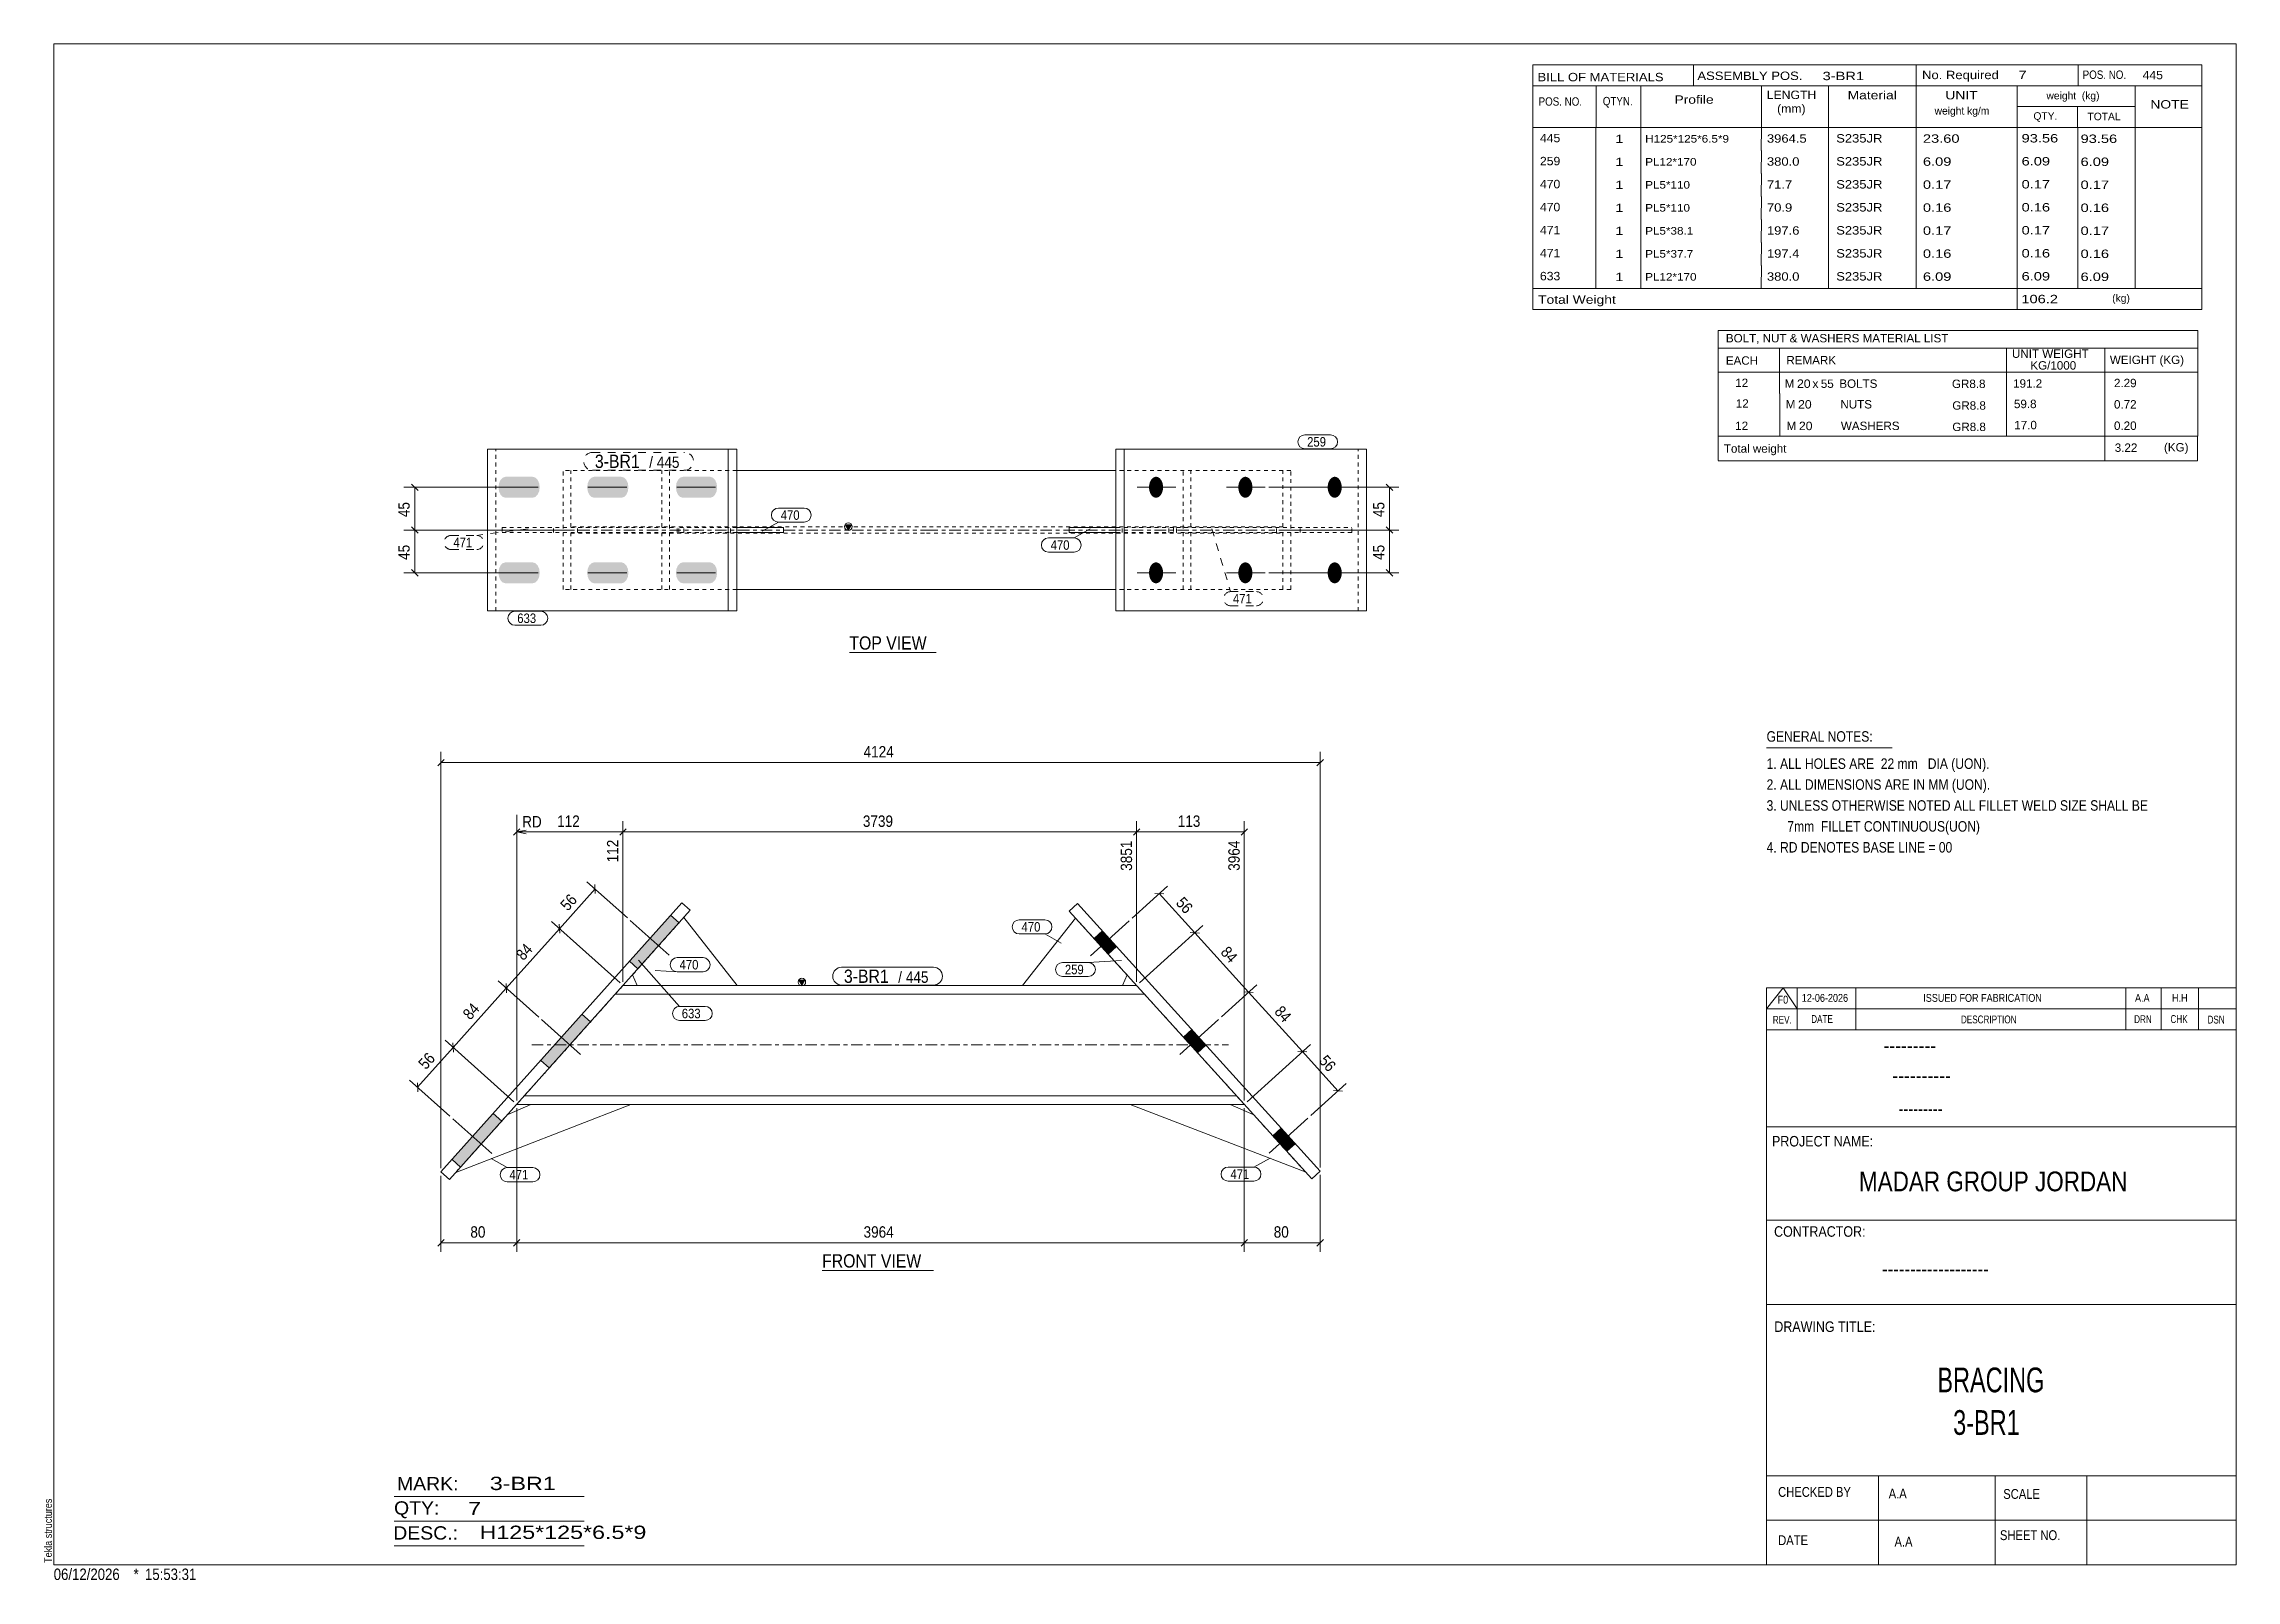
# Model space of a CAD drawing. Header units: millimetres. Extents: x 2 to 579, y 1 to 405.
import ezdxf

# ---------------------------------------------------------------- set-up
doc = ezdxf.new("R2010")
doc.units = ezdxf.units.MM
for name, pattern in [('XKITLINE00', [0]), ('XKITLINE01', [4, 1, -1, 1, -1]), ('XKITLINE02', [4, 2, -2]), ('XKITLINE03', [6, 3, -1, 1, -1])]:
    doc.linetypes.add(name, pattern=pattern)
for name, color, linetype, lineweight in [('Bolt', 3, 'Continuous', 0), ('Dimensions', 7, 'Continuous', 0), ('DrawingSheet', 5, 'Continuous', 0), ('OtherObjectType', 7, 'Continuous', 0), ('Part', 2, 'Continuous', 0), ('PartMark', 7, 'Continuous', 0)]:
    doc.layers.add(name, color=color, linetype=linetype, lineweight=lineweight)
doc.styles.add('@ARIAL_UNICODE_MS_BOLD', font='ARIAL.TTF')
doc.styles.add('ARIAL', font='ARIAL.TTF')
doc.styles.add('ARIAL_NARROW', font='ARIALN.TTF')
doc.styles.add('COMIC_SANS_MS_BOLD', font='COMICBD.TTF')
doc.styles.add('SWIS721_EX_BT', font='ARIAL.TTF')
doc.styles.add('SWISSE', font='ARIAL.TTF')

# ---------------------------------------------------------------- blocks, each defined once
blk = doc.blocks.new('*A1')
at = {"layer": 'Bolt'}
for points in [[(158.66, 161.75), (156.42, 163.75), (167.25, 175.86), (169.49, 173.86)], [(158.66, 161.75), (156.42, 163.75), (167.25, 175.86), (169.49, 173.86)], [(135.32, 135.66), (133.08, 137.66), (143.92, 149.77), (146.15, 147.77)], [(135.32, 135.66), (133.08, 137.66), (143.92, 149.77), (146.15, 147.77)], [(111.99, 109.57), (109.75, 111.57), (120.58, 123.69), (122.82, 121.69)], [(111.99, 109.57), (109.75, 111.57), (120.58, 123.69), (122.82, 121.69)]]:
    blk.add_hatch(color=3, dxfattribs=at).paths.add_polyline_path(points, flags=17)
at = {"layer": 'Bolt', "color": 3, "linetype": 'XKITLINE00', "lineweight": 0}
for p, q in [((156.62, 174.47), (166.87, 165.3)), ((156.62, 174.47), (166.87, 165.3)), ((167.25, 175.86), (169.49, 173.86)), ((167.25, 175.86), (169.49, 173.86)), ((156.42, 163.75), (158.66, 161.75)), ((156.42, 163.75), (158.66, 161.75)), ((133.28, 148.38), (143.53, 139.22)), ((133.28, 148.38), (143.53, 139.22)), ((143.92, 149.77), (146.15, 147.77)), ((143.92, 149.77), (146.15, 147.77)), ((133.08, 137.66), (135.32, 135.66)), ((133.08, 137.66), (135.32, 135.66)), ((109.95, 122.3), (120.2, 113.13)), ((109.95, 122.3), (120.2, 113.13)), ((120.58, 123.69), (122.82, 121.69)), ((120.58, 123.69), (122.82, 121.69)), ((109.75, 111.57), (111.99, 109.57)), ((109.75, 111.57), (111.99, 109.57))]:
    blk.add_line(p, q, dxfattribs=at)
blk = doc.blocks.new('*A2')
at = {"layer": 'Bolt'}
for points in [[(284.54, 167.63), (282.32, 165.62), (278.62, 169.7), (280.85, 171.71)], [(284.54, 167.63), (282.32, 165.62), (278.62, 169.7), (280.85, 171.71)], [(308.03, 141.69), (305.81, 139.68), (302.12, 143.75), (304.34, 145.77)], [(308.03, 141.69), (305.81, 139.68), (302.12, 143.75), (304.34, 145.77)], [(331.53, 115.75), (329.31, 113.74), (325.61, 117.81), (327.84, 119.83)], [(331.53, 115.75), (329.31, 113.74), (325.61, 117.81), (327.84, 119.83)]]:
    blk.add_hatch(color=3, dxfattribs=at).paths.add_polyline_path(points, flags=17)
at = {"layer": 'Bolt', "color": 3, "linetype": 'XKITLINE00', "lineweight": 0}
for p, q in [((277.69, 165.14), (287.88, 174.37)), ((277.69, 165.14), (287.88, 174.37)), ((278.62, 169.7), (280.85, 171.71)), ((278.62, 169.7), (280.85, 171.71)), ((282.32, 165.62), (284.54, 167.63)), ((282.32, 165.62), (284.54, 167.63)), ((301.19, 139.2), (311.38, 148.43)), ((301.19, 139.2), (311.38, 148.43)), ((302.12, 143.75), (304.34, 145.77)), ((302.12, 143.75), (304.34, 145.77)), ((305.81, 139.68), (308.03, 141.69)), ((305.81, 139.68), (308.03, 141.69)), ((324.68, 113.26), (334.87, 122.49)), ((324.68, 113.26), (334.87, 122.49)), ((325.61, 117.81), (327.84, 119.83)), ((325.61, 117.81), (327.84, 119.83)), ((329.31, 113.74), (331.53, 115.75)), ((329.31, 113.74), (331.53, 115.75))]:
    blk.add_line(p, q, dxfattribs=at)
blk = doc.blocks.new('*A3')
at = {"layer": 'Part'}
blk.add_hatch(color=2, dxfattribs=at).paths.add_polyline_path([(200.96, 158.74), (202.56, 158.74), (201.76, 157.34)], flags=17)
at = {"layer": 'Part', "color": 7, "linetype": 'XKITLINE01', "lineweight": 0}
for p, q in [((154.71, 157.34), (126.76, 126.09)), ((318.12, 126.09), (289.81, 157.34))]:
    blk.add_line(p, q, dxfattribs=at)
at = {"layer": 'Part', "color": 2, "linetype": 'XKITLINE00', "lineweight": 0}
for p, q in [((222.21, 157.34), (154.71, 157.34)), ((201.76, 157.34), (200.96, 158.74)), ((200.96, 158.74), (202.56, 158.74)), ((202.56, 158.74), (201.76, 157.34)), ((289.81, 157.34), (222.31, 157.34)), ((222.21, 155.09), (152.7, 155.09)), ((291.85, 155.09), (222.31, 155.09)), ((222.21, 128.34), (128.77, 128.34)), ((316.08, 128.34), (222.31, 128.34)), ((126.76, 126.09), (222.21, 126.09)), ((222.31, 126.09), (318.12, 126.09))]:
    blk.add_line(p, q, dxfattribs=at)
at = {"layer": 'Part', "color": 7, "linetype": 'XKITLINE03', "lineweight": 0}
for p, q in [((130.74, 141.72), (222.21, 141.72)), ((222.31, 141.72), (313.97, 141.72))]:
    blk.add_line(p, q, dxfattribs=at)
at = {"layer": 'Part', "color": 2, "linetype": 'XKITLINE00', "lineweight": 0}
blk.add_circle((201.76, 158.24), 1, dxfattribs=at)
blk = doc.blocks.new('*A4')
at = {"layer": 'Part', "color": 2, "linetype": 'XKITLINE00', "lineweight": 0}
for p, q in [((106.83, 108.31), (170.17, 179.12)), ((170.17, 179.12), (172.41, 177.12)), ((109.07, 106.31), (172.41, 177.12)), ((109.07, 106.31), (106.83, 108.31))]:
    blk.add_line(p, q, dxfattribs=at)
blk = doc.blocks.new('*A5')
at = {"layer": 'Part', "color": 2, "linetype": 'XKITLINE00', "lineweight": 0}
for p, q in [((274.3, 178.94), (272.08, 176.92)), ((274.3, 178.94), (338.07, 108.52)), ((272.08, 176.92), (335.85, 106.51)), ((338.07, 108.52), (335.85, 106.51))]:
    blk.add_line(p, q, dxfattribs=at)
blk = doc.blocks.new('*A6')
at = {"layer": 'Part', "color": 2, "linetype": 'XKITLINE00', "lineweight": 0}
for p, q in [((288.12, 126.09), (334.17, 108.36)), ((320.63, 123.31), (314.37, 126.09))]:
    blk.add_line(p, q, dxfattribs=at)
at = {"layer": 'Part', "color": 7, "linetype": 'XKITLINE01', "lineweight": 0}
for p, q in [((314.37, 126.09), (288.12, 126.09)), ((334.17, 108.36), (320.63, 123.31))]:
    blk.add_line(p, q, dxfattribs=at)
blk = doc.blocks.new('*A7')
at = {"layer": 'Part', "color": 2, "linetype": 'XKITLINE00', "lineweight": 0}
for p, q in [((273.76, 175.07), (259.81, 157.34)), ((286.06, 157.34), (287.3, 160.12))]:
    blk.add_line(p, q, dxfattribs=at)
at = {"layer": 'Part', "color": 7, "linetype": 'XKITLINE01', "lineweight": 0}
for p, q in [((287.3, 160.12), (273.76, 175.07)), ((259.81, 157.34), (286.06, 157.34))]:
    blk.add_line(p, q, dxfattribs=at)
blk = doc.blocks.new('*A8')
at = {"layer": 'Part', "color": 2, "linetype": 'XKITLINE00', "lineweight": 0}
for p, q in [((110.74, 108.18), (156.76, 126.09)), ((124.26, 123.3), (130.51, 126.09))]:
    blk.add_line(p, q, dxfattribs=at)
at = {"layer": 'Part', "color": 7, "linetype": 'XKITLINE01', "lineweight": 0}
for p, q in [((110.74, 108.18), (124.26, 123.3)), ((156.76, 126.09), (130.51, 126.09))]:
    blk.add_line(p, q, dxfattribs=at)
blk = doc.blocks.new('*A9')
at = {"layer": 'Part', "color": 7, "linetype": 'XKITLINE01', "lineweight": 0}
for p, q in [((157.21, 160.14), (170.74, 175.26)), ((184.71, 157.34), (158.46, 157.34))]:
    blk.add_line(p, q, dxfattribs=at)
at = {"layer": 'Part', "color": 2, "linetype": 'XKITLINE00', "lineweight": 0}
for p, q in [((170.74, 175.26), (184.71, 157.34)), ((158.46, 157.34), (157.21, 160.14))]:
    blk.add_line(p, q, dxfattribs=at)
blk = doc.blocks.new('*A10')
at = {"layer": 'Bolt'}
for points in [[(123.81, 285.63), (123.1, 285.84), (122.51, 286.44), (122.11, 287.33), (121.97, 288.38), (122.11, 289.44), (122.51, 290.33), (123.1, 290.92), (123.81, 291.13), (130.97, 291.13), (131.68, 290.92), (132.27, 290.33), (132.67, 289.44), (132.81, 288.38), (132.67, 287.33), (132.27, 286.44), (131.68, 285.84), (130.97, 285.63)], [(147.14, 285.63), (146.44, 285.84), (145.84, 286.44), (145.45, 287.33), (145.31, 288.38), (145.45, 289.44), (145.84, 290.33), (146.44, 290.92), (147.14, 291.13), (154.31, 291.13), (155.01, 290.92), (155.6, 290.33), (156, 289.44), (156.14, 288.38), (156, 287.33), (155.6, 286.44), (155.01, 285.84), (154.31, 285.63)], [(170.48, 285.63), (169.77, 285.84), (169.18, 286.44), (168.78, 287.33), (168.64, 288.38), (168.78, 289.44), (169.18, 290.33), (169.77, 290.92), (170.48, 291.13), (177.64, 291.13), (178.34, 290.92), (178.94, 290.33), (179.34, 289.44), (179.48, 288.38), (179.34, 287.33), (178.94, 286.44), (178.34, 285.84), (177.64, 285.63)], [(123.81, 263.13), (123.1, 263.34), (122.51, 263.94), (122.11, 264.83), (121.97, 265.88), (122.11, 266.94), (122.51, 267.83), (123.1, 268.42), (123.81, 268.63), (130.97, 268.63), (131.68, 268.42), (132.27, 267.83), (132.67, 266.94), (132.81, 265.88), (132.67, 264.83), (132.27, 263.94), (131.68, 263.34), (130.97, 263.13)], [(147.14, 263.13), (146.44, 263.34), (145.84, 263.94), (145.45, 264.83), (145.31, 265.88), (145.45, 266.94), (145.84, 267.83), (146.44, 268.42), (147.14, 268.63), (154.31, 268.63), (155.01, 268.42), (155.6, 267.83), (156, 266.94), (156.14, 265.88), (156, 264.83), (155.6, 263.94), (155.01, 263.34), (154.31, 263.13)], [(170.48, 263.13), (169.77, 263.34), (169.18, 263.94), (168.78, 264.83), (168.64, 265.88), (168.78, 266.94), (169.18, 267.83), (169.77, 268.42), (170.48, 268.63), (177.64, 268.63), (178.34, 268.42), (178.94, 267.83), (179.34, 266.94), (179.48, 265.88), (179.34, 264.83), (178.94, 263.94), (178.34, 263.34), (177.64, 263.13)]]:
    blk.add_hatch(color=3, dxfattribs=at).paths.add_polyline_path(points, flags=17)
at = {"layer": 'Bolt', "color": 3, "linetype": 'XKITLINE00', "lineweight": 0}
for p, q in [((122.17, 288.38), (132.42, 288.38)), ((145.51, 288.38), (155.76, 288.38)), ((168.84, 288.38), (179.09, 288.38)), ((122.17, 265.88), (132.42, 265.88)), ((145.51, 265.88), (155.76, 265.88)), ((168.84, 265.88), (179.09, 265.88))]:
    blk.add_line(p, q, dxfattribs=at)
blk = doc.blocks.new('*A11')
at = {"layer": 'Bolt'}
for points in [[(293.07, 288.45), (293.07, 288.52), (293.08, 288.59), (293.08, 288.65), (293.09, 288.72), (293.09, 288.79), (293.1, 288.85), (293.11, 288.92), (293.12, 288.99), (293.13, 289.05), (293.14, 289.12), (293.15, 289.18), (293.16, 289.25), (293.18, 289.31), (293.2, 289.37), (293.21, 289.44), (293.23, 289.5), (293.25, 289.56), (293.27, 289.62), (293.29, 289.68), (293.31, 289.74), (293.33, 289.8), (293.36, 289.85), (293.38, 289.91), (293.41, 289.97), (293.43, 290.02), (293.46, 290.07), (293.49, 290.13), (293.52, 290.18), (293.55, 290.23), (293.58, 290.28), (293.61, 290.33), (293.64, 290.37), (293.68, 290.42), (293.71, 290.47), (293.75, 290.51), (293.78, 290.55), (293.82, 290.59), (293.85, 290.63), (293.89, 290.67), (293.93, 290.71), (293.97, 290.74), (294.01, 290.78), (294.05, 290.81), (294.09, 290.84), (294.13, 290.87), (294.17, 290.9), (294.21, 290.92), (294.25, 290.95), (294.3, 290.97), (294.34, 290.99), (294.38, 291.01), (294.43, 291.03), (294.47, 291.05), (294.51, 291.07), (294.56, 291.08), (294.6, 291.09), (294.65, 291.1), (294.69, 291.11), (294.74, 291.12), (294.78, 291.13), (294.83, 291.13), (294.87, 291.13), (294.92, 291.13), (294.96, 291.13), (295.01, 291.13), (295.05, 291.13), (295.1, 291.12), (295.14, 291.11), (295.19, 291.1), (295.23, 291.09), (295.28, 291.08), (295.32, 291.07), (295.37, 291.05), (295.41, 291.03), (295.45, 291.01), (295.5, 290.99), (295.54, 290.97), (295.58, 290.95), (295.62, 290.92), (295.67, 290.9), (295.71, 290.87), (295.75, 290.84), (295.79, 290.81), (295.83, 290.78), (295.87, 290.74), (295.91, 290.71), (295.94, 290.67), (295.98, 290.63), (296.02, 290.59), (296.05, 290.55), (296.09, 290.51), (296.12, 290.47), (296.16, 290.42), (296.19, 290.37), (296.22, 290.33), (296.25, 290.28), (296.29, 290.23), (296.32, 290.18), (296.34, 290.13), (296.37, 290.07), (296.4, 290.02), (296.43, 289.97), (296.45, 289.91), (296.48, 289.85), (296.5, 289.8), (296.52, 289.74), (296.55, 289.68), (296.57, 289.62), (296.59, 289.56), (296.61, 289.5), (296.62, 289.44), (296.64, 289.37), (296.66, 289.31), (296.67, 289.25), (296.68, 289.18), (296.7, 289.12), (296.71, 289.05), (296.72, 288.99), (296.73, 288.92), (296.74, 288.85), (296.74, 288.79), (296.75, 288.72), (296.75, 288.65), (296.76, 288.59), (296.76, 288.52), (296.76, 288.45), (296.76, 288.38), (296.76, 288.32), (296.76, 288.25), (296.76, 288.18), (296.75, 288.11), (296.75, 288.05), (296.74, 287.98), (296.74, 287.91), (296.73, 287.85), (296.72, 287.78), (296.71, 287.71), (296.7, 287.65), (296.68, 287.58), (296.67, 287.52), (296.66, 287.46), (296.64, 287.39), (296.62, 287.33), (296.61, 287.27), (296.59, 287.21), (296.57, 287.15), (296.55, 287.09), (296.52, 287.03), (296.5, 286.97), (296.48, 286.91), (296.45, 286.85), (296.43, 286.8), (296.4, 286.74), (296.37, 286.69), (296.34, 286.64), (296.32, 286.59), (296.29, 286.54), (296.25, 286.49), (296.22, 286.44), (296.19, 286.39), (296.16, 286.35), (296.12, 286.3), (296.09, 286.26), (296.05, 286.21), (296.02, 286.17), (295.98, 286.13), (295.94, 286.1), (295.91, 286.06), (295.87, 286.02), (295.83, 285.99), (295.79, 285.96), (295.75, 285.93), (295.71, 285.9), (295.67, 285.87), (295.62, 285.84), (295.58, 285.82), (295.54, 285.79), (295.5, 285.77), (295.45, 285.75), (295.41, 285.73), (295.37, 285.72), (295.32, 285.7), (295.28, 285.69), (295.23, 285.67), (295.19, 285.66), (295.14, 285.65), (295.1, 285.65), (295.05, 285.64), (295.01, 285.64), (294.96, 285.63), (294.92, 285.63), (294.87, 285.63), (294.83, 285.64), (294.78, 285.64), (294.74, 285.65), (294.69, 285.65), (294.65, 285.66), (294.6, 285.67), (294.56, 285.69), (294.51, 285.7), (294.47, 285.72), (294.43, 285.73), (294.38, 285.75), (294.34, 285.77), (294.3, 285.79), (294.25, 285.82), (294.21, 285.84), (294.17, 285.87), (294.13, 285.9), (294.09, 285.93), (294.05, 285.96), (294.01, 285.99), (293.97, 286.02), (293.93, 286.06), (293.89, 286.1), (293.85, 286.13), (293.82, 286.17), (293.78, 286.21), (293.75, 286.26), (293.71, 286.3), (293.68, 286.35), (293.64, 286.39), (293.61, 286.44), (293.58, 286.49), (293.55, 286.54), (293.52, 286.59), (293.49, 286.64), (293.46, 286.69), (293.43, 286.74), (293.41, 286.8), (293.38, 286.85), (293.36, 286.91), (293.33, 286.97), (293.31, 287.03), (293.29, 287.09), (293.27, 287.15), (293.25, 287.21), (293.23, 287.27), (293.21, 287.33), (293.2, 287.39), (293.18, 287.46), (293.16, 287.52), (293.15, 287.58), (293.14, 287.65), (293.13, 287.71), (293.12, 287.78), (293.11, 287.85), (293.1, 287.91), (293.09, 287.98), (293.09, 288.05), (293.08, 288.11), (293.08, 288.18), (293.07, 288.25), (293.07, 288.32), (293.07, 288.38)], [(316.57, 288.45), (316.57, 288.52), (316.57, 288.59), (316.58, 288.65), (316.58, 288.72), (316.59, 288.79), (316.59, 288.85), (316.6, 288.92), (316.61, 288.99), (316.62, 289.05), (316.63, 289.12), (316.65, 289.18), (316.66, 289.25), (316.67, 289.31), (316.69, 289.37), (316.71, 289.44), (316.72, 289.5), (316.74, 289.56), (316.76, 289.62), (316.78, 289.68), (316.81, 289.74), (316.83, 289.8), (316.85, 289.85), (316.88, 289.91), (316.9, 289.97), (316.93, 290.02), (316.96, 290.07), (316.99, 290.13), (317.01, 290.18), (317.04, 290.23), (317.08, 290.28), (317.11, 290.33), (317.14, 290.37), (317.17, 290.42), (317.21, 290.47), (317.24, 290.51), (317.28, 290.55), (317.31, 290.59), (317.35, 290.63), (317.39, 290.67), (317.42, 290.71), (317.46, 290.74), (317.5, 290.78), (317.54, 290.81), (317.58, 290.84), (317.62, 290.87), (317.66, 290.9), (317.71, 290.92), (317.75, 290.95), (317.79, 290.97), (317.83, 290.99), (317.88, 291.01), (317.92, 291.03), (317.96, 291.05), (318.01, 291.07), (318.05, 291.08), (318.1, 291.09), (318.14, 291.1), (318.19, 291.11), (318.23, 291.12), (318.28, 291.13), (318.32, 291.13), (318.37, 291.13), (318.41, 291.13), (318.46, 291.13), (318.5, 291.13), (318.55, 291.13), (318.59, 291.12), (318.64, 291.11), (318.68, 291.1), (318.73, 291.09), (318.77, 291.08), (318.82, 291.07), (318.86, 291.05), (318.9, 291.03), (318.95, 291.01), (318.99, 290.99), (319.03, 290.97), (319.08, 290.95), (319.12, 290.92), (319.16, 290.9), (319.2, 290.87), (319.24, 290.84), (319.28, 290.81), (319.32, 290.78), (319.36, 290.74), (319.4, 290.71), (319.44, 290.67), (319.48, 290.63), (319.51, 290.59), (319.55, 290.55), (319.58, 290.51), (319.62, 290.47), (319.65, 290.42), (319.69, 290.37), (319.72, 290.33), (319.75, 290.28), (319.78, 290.23), (319.81, 290.18), (319.84, 290.13), (319.87, 290.07), (319.9, 290.02), (319.92, 289.97), (319.95, 289.91), (319.97, 289.85), (320, 289.8), (320.02, 289.74), (320.04, 289.68), (320.06, 289.62), (320.08, 289.56), (320.1, 289.5), (320.12, 289.44), (320.13, 289.37), (320.15, 289.31), (320.17, 289.25), (320.18, 289.18), (320.19, 289.12), (320.2, 289.05), (320.21, 288.99), (320.22, 288.92), (320.23, 288.85), (320.24, 288.79), (320.24, 288.72), (320.25, 288.65), (320.25, 288.59), (320.26, 288.52), (320.26, 288.45), (320.26, 288.38), (320.26, 288.32), (320.26, 288.25), (320.25, 288.18), (320.25, 288.11), (320.24, 288.05), (320.24, 287.98), (320.23, 287.91), (320.22, 287.85), (320.21, 287.78), (320.2, 287.71), (320.19, 287.65), (320.18, 287.58), (320.17, 287.52), (320.15, 287.46), (320.13, 287.39), (320.12, 287.33), (320.1, 287.27), (320.08, 287.21), (320.06, 287.15), (320.04, 287.09), (320.02, 287.03), (320, 286.97), (319.97, 286.91), (319.95, 286.85), (319.92, 286.8), (319.9, 286.74), (319.87, 286.69), (319.84, 286.64), (319.81, 286.59), (319.78, 286.54), (319.75, 286.49), (319.72, 286.44), (319.69, 286.39), (319.65, 286.35), (319.62, 286.3), (319.58, 286.26), (319.55, 286.21), (319.51, 286.17), (319.48, 286.13), (319.44, 286.1), (319.4, 286.06), (319.36, 286.02), (319.32, 285.99), (319.28, 285.96), (319.24, 285.93), (319.2, 285.9), (319.16, 285.87), (319.12, 285.84), (319.08, 285.82), (319.03, 285.79), (318.99, 285.77), (318.95, 285.75), (318.9, 285.73), (318.86, 285.72), (318.82, 285.7), (318.77, 285.69), (318.73, 285.67), (318.68, 285.66), (318.64, 285.65), (318.59, 285.65), (318.55, 285.64), (318.5, 285.64), (318.46, 285.63), (318.41, 285.63), (318.37, 285.63), (318.32, 285.64), (318.28, 285.64), (318.23, 285.65), (318.19, 285.65), (318.14, 285.66), (318.1, 285.67), (318.05, 285.69), (318.01, 285.7), (317.96, 285.72), (317.92, 285.73), (317.88, 285.75), (317.83, 285.77), (317.79, 285.79), (317.75, 285.82), (317.71, 285.84), (317.66, 285.87), (317.62, 285.9), (317.58, 285.93), (317.54, 285.96), (317.5, 285.99), (317.46, 286.02), (317.42, 286.06), (317.39, 286.1), (317.35, 286.13), (317.31, 286.17), (317.28, 286.21), (317.24, 286.26), (317.21, 286.3), (317.17, 286.35), (317.14, 286.39), (317.11, 286.44), (317.08, 286.49), (317.04, 286.54), (317.01, 286.59), (316.99, 286.64), (316.96, 286.69), (316.93, 286.74), (316.9, 286.8), (316.88, 286.85), (316.85, 286.91), (316.83, 286.97), (316.81, 287.03), (316.78, 287.09), (316.76, 287.15), (316.74, 287.21), (316.72, 287.27), (316.71, 287.33), (316.69, 287.39), (316.67, 287.46), (316.66, 287.52), (316.65, 287.58), (316.63, 287.65), (316.62, 287.71), (316.61, 287.78), (316.6, 287.85), (316.59, 287.91), (316.59, 287.98), (316.58, 288.05), (316.58, 288.11), (316.57, 288.18), (316.57, 288.25), (316.57, 288.32), (316.57, 288.38)], [(340.06, 288.45), (340.06, 288.52), (340.07, 288.59), (340.07, 288.65), (340.07, 288.72), (340.08, 288.79), (340.09, 288.85), (340.1, 288.92), (340.11, 288.99), (340.12, 289.05), (340.13, 289.12), (340.14, 289.18), (340.15, 289.25), (340.17, 289.31), (340.18, 289.37), (340.2, 289.44), (340.22, 289.5), (340.24, 289.56), (340.26, 289.62), (340.28, 289.68), (340.3, 289.74), (340.32, 289.8), (340.35, 289.85), (340.37, 289.91), (340.4, 289.97), (340.42, 290.02), (340.45, 290.07), (340.48, 290.13), (340.51, 290.18), (340.54, 290.23), (340.57, 290.28), (340.6, 290.33), (340.63, 290.37), (340.67, 290.42), (340.7, 290.47), (340.74, 290.51), (340.77, 290.55), (340.81, 290.59), (340.84, 290.63), (340.88, 290.67), (340.92, 290.71), (340.96, 290.74), (341, 290.78), (341.04, 290.81), (341.08, 290.84), (341.12, 290.87), (341.16, 290.9), (341.2, 290.92), (341.24, 290.95), (341.29, 290.97), (341.33, 290.99), (341.37, 291.01), (341.41, 291.03), (341.46, 291.05), (341.5, 291.07), (341.55, 291.08), (341.59, 291.09), (341.64, 291.1), (341.68, 291.11), (341.73, 291.12), (341.77, 291.13), (341.82, 291.13), (341.86, 291.13), (341.91, 291.13), (341.95, 291.13), (342, 291.13), (342.04, 291.13), (342.09, 291.12), (342.13, 291.11), (342.18, 291.1), (342.22, 291.09), (342.27, 291.08), (342.31, 291.07), (342.36, 291.05), (342.4, 291.03), (342.44, 291.01), (342.49, 290.99), (342.53, 290.97), (342.57, 290.95), (342.61, 290.92), (342.65, 290.9), (342.7, 290.87), (342.74, 290.84), (342.78, 290.81), (342.82, 290.78), (342.86, 290.74), (342.89, 290.71), (342.93, 290.67), (342.97, 290.63), (343.01, 290.59), (343.04, 290.55), (343.08, 290.51), (343.11, 290.47), (343.15, 290.42), (343.18, 290.37), (343.21, 290.33), (343.24, 290.28), (343.27, 290.23), (343.3, 290.18), (343.33, 290.13), (343.36, 290.07), (343.39, 290.02), (343.42, 289.97), (343.44, 289.91), (343.47, 289.85), (343.49, 289.8), (343.51, 289.74), (343.53, 289.68), (343.56, 289.62), (343.58, 289.56), (343.59, 289.5), (343.61, 289.44), (343.63, 289.37), (343.64, 289.31), (343.66, 289.25), (343.67, 289.18), (343.69, 289.12), (343.7, 289.05), (343.71, 288.99), (343.72, 288.92), (343.73, 288.85), (343.73, 288.79), (343.74, 288.72), (343.74, 288.65), (343.75, 288.59), (343.75, 288.52), (343.75, 288.45), (343.75, 288.38), (343.75, 288.32), (343.75, 288.25), (343.75, 288.18), (343.74, 288.11), (343.74, 288.05), (343.73, 287.98), (343.73, 287.91), (343.72, 287.85), (343.71, 287.78), (343.7, 287.71), (343.69, 287.65), (343.67, 287.58), (343.66, 287.52), (343.64, 287.46), (343.63, 287.39), (343.61, 287.33), (343.59, 287.27), (343.58, 287.21), (343.56, 287.15), (343.53, 287.09), (343.51, 287.03), (343.49, 286.97), (343.47, 286.91), (343.44, 286.85), (343.42, 286.8), (343.39, 286.74), (343.36, 286.69), (343.33, 286.64), (343.3, 286.59), (343.27, 286.54), (343.24, 286.49), (343.21, 286.44), (343.18, 286.39), (343.15, 286.35), (343.11, 286.3), (343.08, 286.26), (343.04, 286.21), (343.01, 286.17), (342.97, 286.13), (342.93, 286.1), (342.89, 286.06), (342.86, 286.02), (342.82, 285.99), (342.78, 285.96), (342.74, 285.93), (342.7, 285.9), (342.65, 285.87), (342.61, 285.84), (342.57, 285.82), (342.53, 285.79), (342.49, 285.77), (342.44, 285.75), (342.4, 285.73), (342.36, 285.72), (342.31, 285.7), (342.27, 285.69), (342.22, 285.67), (342.18, 285.66), (342.13, 285.65), (342.09, 285.65), (342.04, 285.64), (342, 285.64), (341.95, 285.63), (341.91, 285.63), (341.86, 285.63), (341.82, 285.64), (341.77, 285.64), (341.73, 285.65), (341.68, 285.65), (341.64, 285.66), (341.59, 285.67), (341.55, 285.69), (341.5, 285.7), (341.46, 285.72), (341.41, 285.73), (341.37, 285.75), (341.33, 285.77), (341.29, 285.79), (341.24, 285.82), (341.2, 285.84), (341.16, 285.87), (341.12, 285.9), (341.08, 285.93), (341.04, 285.96), (341, 285.99), (340.96, 286.02), (340.92, 286.06), (340.88, 286.1), (340.84, 286.13), (340.81, 286.17), (340.77, 286.21), (340.74, 286.26), (340.7, 286.3), (340.67, 286.35), (340.63, 286.39), (340.6, 286.44), (340.57, 286.49), (340.54, 286.54), (340.51, 286.59), (340.48, 286.64), (340.45, 286.69), (340.42, 286.74), (340.4, 286.8), (340.37, 286.85), (340.35, 286.91), (340.32, 286.97), (340.3, 287.03), (340.28, 287.09), (340.26, 287.15), (340.24, 287.21), (340.22, 287.27), (340.2, 287.33), (340.18, 287.39), (340.17, 287.46), (340.15, 287.52), (340.14, 287.58), (340.13, 287.65), (340.12, 287.71), (340.11, 287.78), (340.1, 287.85), (340.09, 287.91), (340.08, 287.98), (340.07, 288.05), (340.07, 288.11), (340.07, 288.18), (340.06, 288.25), (340.06, 288.32), (340.06, 288.38)], [(293.07, 265.95), (293.07, 266.02), (293.08, 266.09), (293.08, 266.15), (293.09, 266.22), (293.09, 266.29), (293.1, 266.35), (293.11, 266.42), (293.12, 266.49), (293.13, 266.55), (293.14, 266.62), (293.15, 266.68), (293.16, 266.75), (293.18, 266.81), (293.2, 266.87), (293.21, 266.94), (293.23, 267), (293.25, 267.06), (293.27, 267.12), (293.29, 267.18), (293.31, 267.24), (293.33, 267.3), (293.36, 267.35), (293.38, 267.41), (293.41, 267.47), (293.43, 267.52), (293.46, 267.57), (293.49, 267.63), (293.52, 267.68), (293.55, 267.73), (293.58, 267.78), (293.61, 267.83), (293.64, 267.87), (293.68, 267.92), (293.71, 267.97), (293.75, 268.01), (293.78, 268.05), (293.82, 268.09), (293.85, 268.13), (293.89, 268.17), (293.93, 268.21), (293.97, 268.24), (294.01, 268.28), (294.05, 268.31), (294.09, 268.34), (294.13, 268.37), (294.17, 268.4), (294.21, 268.42), (294.25, 268.45), (294.3, 268.47), (294.34, 268.49), (294.38, 268.51), (294.43, 268.53), (294.47, 268.55), (294.51, 268.57), (294.56, 268.58), (294.6, 268.59), (294.65, 268.6), (294.69, 268.61), (294.74, 268.62), (294.78, 268.63), (294.83, 268.63), (294.87, 268.63), (294.92, 268.63), (294.96, 268.63), (295.01, 268.63), (295.05, 268.63), (295.1, 268.62), (295.14, 268.61), (295.19, 268.6), (295.23, 268.59), (295.28, 268.58), (295.32, 268.57), (295.37, 268.55), (295.41, 268.53), (295.45, 268.51), (295.5, 268.49), (295.54, 268.47), (295.58, 268.45), (295.62, 268.42), (295.67, 268.4), (295.71, 268.37), (295.75, 268.34), (295.79, 268.31), (295.83, 268.28), (295.87, 268.24), (295.91, 268.21), (295.94, 268.17), (295.98, 268.13), (296.02, 268.09), (296.05, 268.05), (296.09, 268.01), (296.12, 267.97), (296.16, 267.92), (296.19, 267.87), (296.22, 267.83), (296.25, 267.78), (296.29, 267.73), (296.32, 267.68), (296.34, 267.63), (296.37, 267.57), (296.4, 267.52), (296.43, 267.47), (296.45, 267.41), (296.48, 267.35), (296.5, 267.3), (296.52, 267.24), (296.55, 267.18), (296.57, 267.12), (296.59, 267.06), (296.61, 267), (296.62, 266.94), (296.64, 266.87), (296.66, 266.81), (296.67, 266.75), (296.68, 266.68), (296.7, 266.62), (296.71, 266.55), (296.72, 266.49), (296.73, 266.42), (296.74, 266.35), (296.74, 266.29), (296.75, 266.22), (296.75, 266.15), (296.76, 266.09), (296.76, 266.02), (296.76, 265.95), (296.76, 265.88), (296.76, 265.82), (296.76, 265.75), (296.76, 265.68), (296.75, 265.61), (296.75, 265.55), (296.74, 265.48), (296.74, 265.41), (296.73, 265.35), (296.72, 265.28), (296.71, 265.21), (296.7, 265.15), (296.68, 265.08), (296.67, 265.02), (296.66, 264.96), (296.64, 264.89), (296.62, 264.83), (296.61, 264.77), (296.59, 264.71), (296.57, 264.65), (296.55, 264.59), (296.52, 264.53), (296.5, 264.47), (296.48, 264.41), (296.45, 264.35), (296.43, 264.3), (296.4, 264.24), (296.37, 264.19), (296.34, 264.14), (296.32, 264.09), (296.29, 264.04), (296.25, 263.99), (296.22, 263.94), (296.19, 263.89), (296.16, 263.85), (296.12, 263.8), (296.09, 263.76), (296.05, 263.71), (296.02, 263.67), (295.98, 263.63), (295.94, 263.6), (295.91, 263.56), (295.87, 263.52), (295.83, 263.49), (295.79, 263.46), (295.75, 263.43), (295.71, 263.4), (295.67, 263.37), (295.62, 263.34), (295.58, 263.32), (295.54, 263.29), (295.5, 263.27), (295.45, 263.25), (295.41, 263.23), (295.37, 263.22), (295.32, 263.2), (295.28, 263.19), (295.23, 263.17), (295.19, 263.16), (295.14, 263.15), (295.1, 263.15), (295.05, 263.14), (295.01, 263.14), (294.96, 263.13), (294.92, 263.13), (294.87, 263.13), (294.83, 263.14), (294.78, 263.14), (294.74, 263.15), (294.69, 263.15), (294.65, 263.16), (294.6, 263.17), (294.56, 263.19), (294.51, 263.2), (294.47, 263.22), (294.43, 263.23), (294.38, 263.25), (294.34, 263.27), (294.3, 263.29), (294.25, 263.32), (294.21, 263.34), (294.17, 263.37), (294.13, 263.4), (294.09, 263.43), (294.05, 263.46), (294.01, 263.49), (293.97, 263.52), (293.93, 263.56), (293.89, 263.6), (293.85, 263.63), (293.82, 263.67), (293.78, 263.71), (293.75, 263.76), (293.71, 263.8), (293.68, 263.85), (293.64, 263.89), (293.61, 263.94), (293.58, 263.99), (293.55, 264.04), (293.52, 264.09), (293.49, 264.14), (293.46, 264.19), (293.43, 264.24), (293.41, 264.3), (293.38, 264.35), (293.36, 264.41), (293.33, 264.47), (293.31, 264.53), (293.29, 264.59), (293.27, 264.65), (293.25, 264.71), (293.23, 264.77), (293.21, 264.83), (293.2, 264.89), (293.18, 264.96), (293.16, 265.02), (293.15, 265.08), (293.14, 265.15), (293.13, 265.21), (293.12, 265.28), (293.11, 265.35), (293.1, 265.41), (293.09, 265.48), (293.09, 265.55), (293.08, 265.61), (293.08, 265.68), (293.07, 265.75), (293.07, 265.82), (293.07, 265.88)], [(316.57, 265.95), (316.57, 266.02), (316.57, 266.09), (316.58, 266.15), (316.58, 266.22), (316.59, 266.29), (316.59, 266.35), (316.6, 266.42), (316.61, 266.49), (316.62, 266.55), (316.63, 266.62), (316.65, 266.68), (316.66, 266.75), (316.67, 266.81), (316.69, 266.87), (316.71, 266.94), (316.72, 267), (316.74, 267.06), (316.76, 267.12), (316.78, 267.18), (316.81, 267.24), (316.83, 267.3), (316.85, 267.35), (316.88, 267.41), (316.9, 267.47), (316.93, 267.52), (316.96, 267.57), (316.99, 267.63), (317.01, 267.68), (317.04, 267.73), (317.08, 267.78), (317.11, 267.83), (317.14, 267.87), (317.17, 267.92), (317.21, 267.97), (317.24, 268.01), (317.28, 268.05), (317.31, 268.09), (317.35, 268.13), (317.39, 268.17), (317.42, 268.21), (317.46, 268.24), (317.5, 268.28), (317.54, 268.31), (317.58, 268.34), (317.62, 268.37), (317.66, 268.4), (317.71, 268.42), (317.75, 268.45), (317.79, 268.47), (317.83, 268.49), (317.88, 268.51), (317.92, 268.53), (317.96, 268.55), (318.01, 268.57), (318.05, 268.58), (318.1, 268.59), (318.14, 268.6), (318.19, 268.61), (318.23, 268.62), (318.28, 268.63), (318.32, 268.63), (318.37, 268.63), (318.41, 268.63), (318.46, 268.63), (318.5, 268.63), (318.55, 268.63), (318.59, 268.62), (318.64, 268.61), (318.68, 268.6), (318.73, 268.59), (318.77, 268.58), (318.82, 268.57), (318.86, 268.55), (318.9, 268.53), (318.95, 268.51), (318.99, 268.49), (319.03, 268.47), (319.08, 268.45), (319.12, 268.42), (319.16, 268.4), (319.2, 268.37), (319.24, 268.34), (319.28, 268.31), (319.32, 268.28), (319.36, 268.24), (319.4, 268.21), (319.44, 268.17), (319.48, 268.13), (319.51, 268.09), (319.55, 268.05), (319.58, 268.01), (319.62, 267.97), (319.65, 267.92), (319.69, 267.87), (319.72, 267.83), (319.75, 267.78), (319.78, 267.73), (319.81, 267.68), (319.84, 267.63), (319.87, 267.57), (319.9, 267.52), (319.92, 267.47), (319.95, 267.41), (319.97, 267.35), (320, 267.3), (320.02, 267.24), (320.04, 267.18), (320.06, 267.12), (320.08, 267.06), (320.1, 267), (320.12, 266.94), (320.13, 266.87), (320.15, 266.81), (320.17, 266.75), (320.18, 266.68), (320.19, 266.62), (320.2, 266.55), (320.21, 266.49), (320.22, 266.42), (320.23, 266.35), (320.24, 266.29), (320.24, 266.22), (320.25, 266.15), (320.25, 266.09), (320.26, 266.02), (320.26, 265.95), (320.26, 265.88), (320.26, 265.82), (320.26, 265.75), (320.25, 265.68), (320.25, 265.61), (320.24, 265.55), (320.24, 265.48), (320.23, 265.41), (320.22, 265.35), (320.21, 265.28), (320.2, 265.21), (320.19, 265.15), (320.18, 265.08), (320.17, 265.02), (320.15, 264.96), (320.13, 264.89), (320.12, 264.83), (320.1, 264.77), (320.08, 264.71), (320.06, 264.65), (320.04, 264.59), (320.02, 264.53), (320, 264.47), (319.97, 264.41), (319.95, 264.35), (319.92, 264.3), (319.9, 264.24), (319.87, 264.19), (319.84, 264.14), (319.81, 264.09), (319.78, 264.04), (319.75, 263.99), (319.72, 263.94), (319.69, 263.89), (319.65, 263.85), (319.62, 263.8), (319.58, 263.76), (319.55, 263.71), (319.51, 263.67), (319.48, 263.63), (319.44, 263.6), (319.4, 263.56), (319.36, 263.52), (319.32, 263.49), (319.28, 263.46), (319.24, 263.43), (319.2, 263.4), (319.16, 263.37), (319.12, 263.34), (319.08, 263.32), (319.03, 263.29), (318.99, 263.27), (318.95, 263.25), (318.9, 263.23), (318.86, 263.22), (318.82, 263.2), (318.77, 263.19), (318.73, 263.17), (318.68, 263.16), (318.64, 263.15), (318.59, 263.15), (318.55, 263.14), (318.5, 263.14), (318.46, 263.13), (318.41, 263.13), (318.37, 263.13), (318.32, 263.14), (318.28, 263.14), (318.23, 263.15), (318.19, 263.15), (318.14, 263.16), (318.1, 263.17), (318.05, 263.19), (318.01, 263.2), (317.96, 263.22), (317.92, 263.23), (317.88, 263.25), (317.83, 263.27), (317.79, 263.29), (317.75, 263.32), (317.71, 263.34), (317.66, 263.37), (317.62, 263.4), (317.58, 263.43), (317.54, 263.46), (317.5, 263.49), (317.46, 263.52), (317.42, 263.56), (317.39, 263.6), (317.35, 263.63), (317.31, 263.67), (317.28, 263.71), (317.24, 263.76), (317.21, 263.8), (317.17, 263.85), (317.14, 263.89), (317.11, 263.94), (317.08, 263.99), (317.04, 264.04), (317.01, 264.09), (316.99, 264.14), (316.96, 264.19), (316.93, 264.24), (316.9, 264.3), (316.88, 264.35), (316.85, 264.41), (316.83, 264.47), (316.81, 264.53), (316.78, 264.59), (316.76, 264.65), (316.74, 264.71), (316.72, 264.77), (316.71, 264.83), (316.69, 264.89), (316.67, 264.96), (316.66, 265.02), (316.65, 265.08), (316.63, 265.15), (316.62, 265.21), (316.61, 265.28), (316.6, 265.35), (316.59, 265.41), (316.59, 265.48), (316.58, 265.55), (316.58, 265.61), (316.57, 265.68), (316.57, 265.75), (316.57, 265.82), (316.57, 265.88)], [(340.06, 265.95), (340.06, 266.02), (340.07, 266.09), (340.07, 266.15), (340.07, 266.22), (340.08, 266.29), (340.09, 266.35), (340.1, 266.42), (340.11, 266.49), (340.12, 266.55), (340.13, 266.62), (340.14, 266.68), (340.15, 266.75), (340.17, 266.81), (340.18, 266.87), (340.2, 266.94), (340.22, 267), (340.24, 267.06), (340.26, 267.12), (340.28, 267.18), (340.3, 267.24), (340.32, 267.3), (340.35, 267.35), (340.37, 267.41), (340.4, 267.47), (340.42, 267.52), (340.45, 267.57), (340.48, 267.63), (340.51, 267.68), (340.54, 267.73), (340.57, 267.78), (340.6, 267.83), (340.63, 267.87), (340.67, 267.92), (340.7, 267.97), (340.74, 268.01), (340.77, 268.05), (340.81, 268.09), (340.84, 268.13), (340.88, 268.17), (340.92, 268.21), (340.96, 268.24), (341, 268.28), (341.04, 268.31), (341.08, 268.34), (341.12, 268.37), (341.16, 268.4), (341.2, 268.42), (341.24, 268.45), (341.29, 268.47), (341.33, 268.49), (341.37, 268.51), (341.41, 268.53), (341.46, 268.55), (341.5, 268.57), (341.55, 268.58), (341.59, 268.59), (341.64, 268.6), (341.68, 268.61), (341.73, 268.62), (341.77, 268.63), (341.82, 268.63), (341.86, 268.63), (341.91, 268.63), (341.95, 268.63), (342, 268.63), (342.04, 268.63), (342.09, 268.62), (342.13, 268.61), (342.18, 268.6), (342.22, 268.59), (342.27, 268.58), (342.31, 268.57), (342.36, 268.55), (342.4, 268.53), (342.44, 268.51), (342.49, 268.49), (342.53, 268.47), (342.57, 268.45), (342.61, 268.42), (342.65, 268.4), (342.7, 268.37), (342.74, 268.34), (342.78, 268.31), (342.82, 268.28), (342.86, 268.24), (342.89, 268.21), (342.93, 268.17), (342.97, 268.13), (343.01, 268.09), (343.04, 268.05), (343.08, 268.01), (343.11, 267.97), (343.15, 267.92), (343.18, 267.87), (343.21, 267.83), (343.24, 267.78), (343.27, 267.73), (343.3, 267.68), (343.33, 267.63), (343.36, 267.57), (343.39, 267.52), (343.42, 267.47), (343.44, 267.41), (343.47, 267.35), (343.49, 267.3), (343.51, 267.24), (343.53, 267.18), (343.56, 267.12), (343.58, 267.06), (343.59, 267), (343.61, 266.94), (343.63, 266.87), (343.64, 266.81), (343.66, 266.75), (343.67, 266.68), (343.69, 266.62), (343.7, 266.55), (343.71, 266.49), (343.72, 266.42), (343.73, 266.35), (343.73, 266.29), (343.74, 266.22), (343.74, 266.15), (343.75, 266.09), (343.75, 266.02), (343.75, 265.95), (343.75, 265.88), (343.75, 265.82), (343.75, 265.75), (343.75, 265.68), (343.74, 265.61), (343.74, 265.55), (343.73, 265.48), (343.73, 265.41), (343.72, 265.35), (343.71, 265.28), (343.7, 265.21), (343.69, 265.15), (343.67, 265.08), (343.66, 265.02), (343.64, 264.96), (343.63, 264.89), (343.61, 264.83), (343.59, 264.77), (343.58, 264.71), (343.56, 264.65), (343.53, 264.59), (343.51, 264.53), (343.49, 264.47), (343.47, 264.41), (343.44, 264.35), (343.42, 264.3), (343.39, 264.24), (343.36, 264.19), (343.33, 264.14), (343.3, 264.09), (343.27, 264.04), (343.24, 263.99), (343.21, 263.94), (343.18, 263.89), (343.15, 263.85), (343.11, 263.8), (343.08, 263.76), (343.04, 263.71), (343.01, 263.67), (342.97, 263.63), (342.93, 263.6), (342.89, 263.56), (342.86, 263.52), (342.82, 263.49), (342.78, 263.46), (342.74, 263.43), (342.7, 263.4), (342.65, 263.37), (342.61, 263.34), (342.57, 263.32), (342.53, 263.29), (342.49, 263.27), (342.44, 263.25), (342.4, 263.23), (342.36, 263.22), (342.31, 263.2), (342.27, 263.19), (342.22, 263.17), (342.18, 263.16), (342.13, 263.15), (342.09, 263.15), (342.04, 263.14), (342, 263.14), (341.95, 263.13), (341.91, 263.13), (341.86, 263.13), (341.82, 263.14), (341.77, 263.14), (341.73, 263.15), (341.68, 263.15), (341.64, 263.16), (341.59, 263.17), (341.55, 263.19), (341.5, 263.2), (341.46, 263.22), (341.41, 263.23), (341.37, 263.25), (341.33, 263.27), (341.29, 263.29), (341.24, 263.32), (341.2, 263.34), (341.16, 263.37), (341.12, 263.4), (341.08, 263.43), (341.04, 263.46), (341, 263.49), (340.96, 263.52), (340.92, 263.56), (340.88, 263.6), (340.84, 263.63), (340.81, 263.67), (340.77, 263.71), (340.74, 263.76), (340.7, 263.8), (340.67, 263.85), (340.63, 263.89), (340.6, 263.94), (340.57, 263.99), (340.54, 264.04), (340.51, 264.09), (340.48, 264.14), (340.45, 264.19), (340.42, 264.24), (340.4, 264.3), (340.37, 264.35), (340.35, 264.41), (340.32, 264.47), (340.3, 264.53), (340.28, 264.59), (340.26, 264.65), (340.24, 264.71), (340.22, 264.77), (340.2, 264.83), (340.18, 264.89), (340.17, 264.96), (340.15, 265.02), (340.14, 265.08), (340.13, 265.15), (340.12, 265.21), (340.11, 265.28), (340.1, 265.35), (340.09, 265.41), (340.08, 265.48), (340.07, 265.55), (340.07, 265.61), (340.07, 265.68), (340.06, 265.75), (340.06, 265.82), (340.06, 265.88)]]:
    blk.add_hatch(color=3, dxfattribs=at).paths.add_polyline_path(points, flags=17)
at = {"layer": 'Bolt', "color": 3, "linetype": 'XKITLINE00', "lineweight": 0}
for p, q in [((289.91, 288.38), (300.11, 288.38)), ((313.41, 288.38), (323.6, 288.38)), ((336.9, 288.38), (347.1, 288.38)), ((289.91, 265.88), (300.11, 265.88)), ((313.41, 265.88), (323.6, 265.88)), ((336.9, 265.88), (347.1, 265.88))]:
    blk.add_line(p, q, dxfattribs=at)
blk = doc.blocks.new('*A12')
at = {"layer": 'Part'}
blk.add_hatch(color=2, dxfattribs=at).paths.add_polyline_path([(213.18, 278.53), (214.78, 278.53), (213.98, 277.13)], flags=17)
at = {"layer": 'Part', "color": 7, "linetype": 'XKITLINE01', "lineweight": 0}
for p, q in [((138.98, 261.51), (138.98, 292.76)), ((184.63, 292.76), (138.98, 292.76)), ((141, 277.95), (141, 292.76)), ((164.93, 277.95), (164.93, 292.76)), ((166.94, 261.51), (166.94, 292.76)), ((330.34, 292.76), (284.3, 292.76)), ((302.04, 261.51), (302.04, 292.76)), ((304.08, 277.95), (304.08, 292.76)), ((328.3, 277.95), (328.3, 292.76)), ((330.34, 261.51), (330.34, 292.76)), ((234.44, 277.95), (141, 277.95)), ((328.3, 277.95), (234.54, 277.95)), ((141, 261.51), (141, 276.32)), ((141, 276.32), (234.44, 276.32)), ((164.93, 261.51), (164.93, 276.32)), ((234.54, 276.32), (328.3, 276.32)), ((304.08, 261.51), (304.08, 276.32)), ((328.3, 261.51), (328.3, 276.32)), ((184.63, 261.51), (138.98, 261.51)), ((330.34, 261.51), (284.3, 261.51))]:
    blk.add_line(p, q, dxfattribs=at)
at = {"layer": 'Part', "color": 2, "linetype": 'XKITLINE00', "lineweight": 0}
for p, q in [((234.44, 292.76), (184.63, 292.76)), ((284.3, 292.76), (234.54, 292.76)), ((213.98, 277.13), (213.18, 278.53)), ((213.18, 278.53), (214.78, 278.53)), ((214.78, 278.53), (213.98, 277.13)), ((234.44, 261.51), (184.63, 261.51)), ((284.3, 261.51), (234.54, 261.51))]:
    blk.add_line(p, q, dxfattribs=at)
at = {"layer": 'Part', "color": 7, "linetype": 'XKITLINE03', "lineweight": 0}
for p, q in [((142.96, 277.13), (234.44, 277.13)), ((234.54, 277.13), (326.19, 277.13))]:
    blk.add_line(p, q, dxfattribs=at)
at = {"layer": 'Part', "color": 2, "linetype": 'XKITLINE00', "lineweight": 0}
blk.add_circle((213.98, 278.03), 1, dxfattribs=at)
blk = doc.blocks.new('*A13')
at = {"layer": 'Part', "color": 2, "linetype": 'XKITLINE00', "lineweight": 0}
for p, q in [((119.06, 255.88), (119.06, 298.38)), ((119.06, 298.38), (182.39, 298.38)), ((184.63, 298.38), (182.39, 298.38)), ((182.39, 255.88), (182.39, 298.38)), ((184.63, 255.88), (184.63, 298.38)), ((184.63, 255.88), (119.06, 255.88))]:
    blk.add_line(p, q, dxfattribs=at)
at = {"layer": 'Part', "color": 7, "linetype": 'XKITLINE01', "lineweight": 0}
blk.add_line((121.29, 255.88), (121.29, 298.38), dxfattribs=at)
blk = doc.blocks.new('*A14')
at = {"layer": 'Part', "color": 2, "linetype": 'XKITLINE00', "lineweight": 0}
for p, q in [((284.3, 298.38), (350.3, 298.38)), ((284.3, 255.88), (284.3, 298.38)), ((286.53, 255.88), (286.53, 298.38)), ((350.3, 298.38), (350.3, 255.88)), ((350.3, 255.88), (284.3, 255.88))]:
    blk.add_line(p, q, dxfattribs=at)
at = {"layer": 'Part', "color": 7, "linetype": 'XKITLINE01', "lineweight": 0}
blk.add_line((348.07, 255.88), (348.07, 298.38), dxfattribs=at)
blk = doc.blocks.new('*A15')
at = {"layer": 'Part', "color": 7, "linetype": 'XKITLINE01', "lineweight": 0}
for p, q in [((300.34, 276.51), (300.34, 277.76)), ((300.34, 277.76), (346.4, 277.76)), ((326.59, 276.51), (326.59, 277.76)), ((332.86, 276.51), (332.86, 277.76)), ((346.4, 276.51), (346.4, 277.76)), ((346.4, 276.51), (300.34, 276.51))]:
    blk.add_line(p, q, dxfattribs=at)
blk = doc.blocks.new('*A16')
at = {"layer": 'Part', "color": 2, "linetype": 'XKITLINE00', "lineweight": 0}
for p, q in [((284.3, 277.76), (272.04, 277.76)), ((272.04, 277.76), (272.04, 276.51)), ((272.04, 276.51), (284.3, 276.51))]:
    blk.add_line(p, q, dxfattribs=at)
at = {"layer": 'Part', "color": 7, "linetype": 'XKITLINE01', "lineweight": 0}
for p, q in [((299.52, 277.76), (284.3, 277.76)), ((285.98, 276.51), (285.98, 277.76)), ((298.29, 276.51), (298.29, 277.76)), ((299.52, 277.76), (299.52, 276.51)), ((299.52, 276.51), (284.3, 276.51))]:
    blk.add_line(p, q, dxfattribs=at)
blk = doc.blocks.new('*A17')
at = {"layer": 'Part', "color": 7, "linetype": 'XKITLINE01', "lineweight": 0}
for p, q in [((122.96, 277.76), (122.96, 276.51)), ((122.96, 277.76), (168.98, 277.76)), ((136.48, 276.51), (136.48, 277.76)), ((142.73, 276.51), (142.73, 277.76)), ((168.98, 276.51), (168.98, 277.76)), ((122.96, 276.51), (168.98, 276.51))]:
    blk.add_line(p, q, dxfattribs=at)
blk = doc.blocks.new('*A18')
at = {"layer": 'Part', "color": 7, "linetype": 'XKITLINE01', "lineweight": 0}
for p, q in [((169.44, 276.51), (169.44, 277.76)), ((184.63, 277.76), (169.44, 277.76)), ((170.69, 276.51), (170.69, 277.76)), ((182.96, 276.51), (182.96, 277.76)), ((184.63, 276.51), (169.44, 276.51))]:
    blk.add_line(p, q, dxfattribs=at)
at = {"layer": 'Part', "color": 2, "linetype": 'XKITLINE00', "lineweight": 0}
for p, q in [((196.94, 277.76), (184.63, 277.76)), ((196.94, 277.76), (196.94, 276.51)), ((196.94, 276.51), (184.63, 276.51))]:
    blk.add_line(p, q, dxfattribs=at)
blk = doc.blocks.new('*A19')
at = {"layer": 'DrawingSheet', "color": 5, "linetype": 'XKITLINE00', "lineweight": 0}
for p, q in [((579, 405), (5, 405)), ((5, 405), (5, 5)), ((579, 5), (579, 405)), ((5, 5), (579, 5))]:
    blk.add_line(p, q, dxfattribs=at)
at = {"layer": 'DrawingSheet', "color": 5, "style": 'ARIAL', "width": 0.85}
blk.add_text('Tekla structures', height=2, rotation=90, dxfattribs=at).set_placement((4.5, 5.5))
blk = doc.blocks.new('*A20')
at = {"layer": 'OtherObjectType', "color": 7, "linetype": 'XKITLINE00', "lineweight": 0}
for p, q in [((442.76, 329.65), (442.75, 318.65)), ((442.76, 329.65), (568.88, 329.65)), ((568.88, 329.65), (568.88, 318.65)), ((442.75, 325), (568.88, 325)), ((458.87, 325.01), (458.87, 318.65)), ((518.57, 325.01), (518.57, 318.65)), ((544.47, 324.99), (544.47, 318.65)), ((442.76, 318.62), (442.76, 313.12)), ((442.77, 318.65), (568.88, 318.65)), ((458.92, 318.65), (458.92, 313.03)), ((518.57, 318.65), (518.57, 313.03)), ((544.5, 318.65), (544.5, 313.15)), ((568.88, 318.65), (568.88, 313.15)), ((442.79, 313.03), (442.79, 307.42)), ((458.95, 313.03), (458.95, 307.41)), ((518.57, 313.03), (518.57, 307.41)), ((544.5, 313.03), (544.5, 307.53)), ((568.88, 313.03), (568.88, 307.53)), ((442.79, 307.4), (442.79, 301.83)), ((458.95, 307.41), (458.95, 301.79)), ((518.57, 307.41), (518.57, 301.79)), ((544.5, 307.41), (544.5, 301.8)), ((568.88, 307.41), (568.88, 301.8)), ((568.88, 301.8), (442.75, 301.83)), ((442.78, 301.79), (442.78, 295.39)), ((442.85, 301.79), (568.87, 301.79)), ((544.5, 301.76), (544.5, 295.34)), ((568.87, 301.76), (568.87, 295.35)), ((442.77, 295.35), (568.87, 295.35))]:
    blk.add_line(p, q, dxfattribs=at)
at = {"layer": 'OtherObjectType', "color": 7, "style": 'ARIAL_NARROW'}
for s, width, p in [('BOLT, NUT & WASHERS MATERIAL LIST', 1.211571, (444.79, 326.49)), ('REMARK', 1.211571, (460.7, 320.71)), ('UNIT WEIGHT', 1.211571, (520.03, 322.42)), ('WEIGHT (KG)', 1.211571, (545.78, 320.8)), ('EACH', 1.211571, (444.78, 320.62)), (' KG/1000', 1.211571, (524.02, 319.33)), ('12', 1.211571, (447.26, 314.75)), ('12', 1.211571, (447.4, 309.31)), ('M', 1.211571, (460.26, 314.55)), ('20', 1.275, (463.5, 314.53)), ('x', 1.211571, (467.58, 314.53)), ('55', 1.211571, (469.76, 314.52)), ('BOLTS', 1.211571, (474.63, 314.54)), ('GR8.8', 1.211571, (504.25, 314.49)), ('191.2', 1.211571, (520.34, 314.58)), ('59.8', 1.211571, (520.56, 309.2)), ('2.29', 1.211571, (546.87, 314.71)), ('12', 1.211571, (447.24, 303.44)), ('M', 1.211571, (460.54, 309.11)), ('M', 1.211571, (460.76, 303.44)), ('20', 1.275, (463.78, 309.09)), ('20', 1.275, (464, 303.42)), ('WASHERS', 1.211571, (475.04, 303.43)), ('NUTS', 1.211571, (474.91, 309.11)), ('GR8.8', 1.211571, (504.35, 308.79)), ('17.0', 1.211571, (520.64, 303.64)), ('0.72', 1.211571, (546.87, 309.09)), ('0.20', 1.211571, (546.87, 303.48)), ('GR8.8', 1.211571, (504.35, 303.17)), ('3.22', 1.211571, (547.07, 297.7)), ('(KG)', 1.211571, (560.02, 297.8)), ('Total weight', 1.211571, (444.26, 297.47))]:
    blk.add_text(s, height=2.2, dxfattribs=dict(at, width=width)).set_placement(p)
blk = doc.blocks.new('*A21')
at = {"layer": 'OtherObjectType', "color": 7, "linetype": 'XKITLINE00', "lineweight": 0}
blk.add_line((455.5, 219.82), (488.5, 219.82), dxfattribs=at)
at = {"layer": 'OtherObjectType', "color": 7, "style": 'ARIAL_NARROW', "width": 1.008832}
for s, p in [('GENERAL NOTES:', (455.5, 221.47)), ('1. ALL HOLES ARE  22 mm   DIA (UON).', (455.5, 214.32)), ('2. ALL DIMENSIONS ARE IN MM (UON).', (455.5, 208.82)), ('3. UNLESS OTHERWISE NOTED ALL FILLET WELD SIZE SHALL BE', (455.5, 203.32)), ('7mm  FILLET CONTINUOUS(UON)', (460.95, 197.82)), ('4. RD DENOTES BASE LINE = 00', (455.5, 192.32))]:
    blk.add_text(s, height=2.75, dxfattribs=at).set_placement(p)
blk = doc.blocks.new('*A22')
at = {"layer": 'OtherObjectType', "color": 7, "linetype": 'XKITLINE00', "lineweight": 0}
for p, q in [((455.5, 156.76), (579, 156.76)), ((455.5, 151.21), (459.82, 156.76)), ((455.5, 151.21), (455.5, 156.76)), ((459.82, 156.76), (463.53, 151.21)), ((463.53, 151.21), (463.53, 156.76)), ((478.97, 151.21), (478.97, 156.76)), ((549.98, 151.21), (549.98, 156.76)), ((559.24, 151.21), (559.24, 156.76)), ((569.12, 151.21), (569.12, 156.76)), ((579, 151.21), (579, 156.76)), ((455.5, 151.21), (579, 151.21)), ((455.5, 145.65), (455.5, 151.21)), ((459.21, 151.21), (579, 151.21)), ((463.53, 145.65), (463.53, 151.21)), ((478.97, 145.65), (478.97, 151.21)), ((549.98, 145.65), (549.98, 151.21)), ((559.24, 145.65), (559.24, 151.21)), ((569.12, 145.65), (569.12, 151.21)), ((579, 145.65), (579, 151.21))]:
    blk.add_line(p, q, dxfattribs=at)
at = {"layer": 'OtherObjectType', "color": 7, "style": 'ARIAL_NARROW'}
for s, height, width, p in [('F0', 2.058, 1.008832, (458.4, 152.59)), ('12-06-2026', 2.058, 1.008832, (464.76, 153.06)), ('ISSUED FOR FABRICATION', 2.0583, 1.008832, (496.71, 153.06)), ('A.A', 2.058, 1.008832, (552.4, 153.06)), ('H.H', 2.058, 1.008832, (562.13, 153.06)), ('REV.', 2.058, 0.907949, (457.13, 147.31)), ('DATE', 2.058, 0.907949, (467.23, 147.5)), ('DESCRIPTION', 2.0583, 0.907949, (506.61, 147.39)), ('DRN', 2.058, 0.907949, (552.17, 147.47)), ('CHK', 2.058, 0.907949, (561.72, 147.5)), ('DSN', 2.058, 0.907949, (571.47, 147.35))]:
    blk.add_text(s, height=height, dxfattribs=dict(at, width=width)).set_placement(p)
blk = doc.blocks.new('*A23')
at = {"layer": 'OtherObjectType', "color": 6, "linetype": 'XKITLINE00', "lineweight": 0}
for p, q in [((94.5, 23), (144.5, 23)), ((94.5, 16.5), (144.5, 16.5)), ((94.5, 10), (144.5, 10))]:
    blk.add_line(p, q, dxfattribs=at)
at = {"layer": 'OtherObjectType', "color": 6, "style": 'ARIAL_NARROW'}
for s, width, p in [('MARK:', 1.275, (95.27, 24.58)), ('3-BR1', 1.525501, (119.69, 24.65)), ('QTY:', 1.275, (94.5, 18.19)), ('7', 1.525501, (113.99, 18.05)), ('DESC.:', 1.275, (94.29, 11.63)), ('H125*125*6.5*9', 1.525501, (117, 11.79))]:
    blk.add_text(s, height=3.5, dxfattribs=dict(at, width=width)).set_placement(p)
blk = doc.blocks.new('*A24')
at = {"layer": 'OtherObjectType', "color": 2, "linetype": 'XKITLINE00', "lineweight": 0}
for p, q in [((455.5, 145.65), (579, 145.65)), ((455.5, 5), (455.5, 145.64)), ((578.98, 145.64), (579, 5)), ((579, 120.14), (455.5, 120.14)), ((455.5, 95.63), (579, 95.63)), ((579, 73.49), (455.5, 73.49)), ((579, 28.4), (455.5, 28.4)), ((484.94, 28.4), (484.94, 5)), ((515.62, 5), (515.62, 28.4)), ((539.75, 5), (539.75, 28.4)), ((579, 16.7), (455.5, 16.7)), ((579, 5), (455.5, 5))]:
    blk.add_line(p, q, dxfattribs=at)
at = {"layer": 'OtherObjectType', "color": 4, "style": '@ARIAL_UNICODE_MS_BOLD', "width": 0.85}
blk.add_text('---------', height=3.9, dxfattribs=at).set_placement((486.23, 139.59))
at = {"layer": 'OtherObjectType', "color": 7, "style": 'ARIAL', "width": 0.85}
for s, height, p in [('----------', 3.9, (488.56, 131.77)), ('---------', 3.25, (490.21, 123.31))]:
    blk.add_text(s, height=height, dxfattribs=at).set_placement(p)
at = {"layer": 'OtherObjectType', "color": 3, "width": 0.85}
for s, style, p in [('PROJECT NAME:', 'SWIS721_EX_BT', (456.92, 115.01)), ('CONTRACTOR:', 'SWISSE', (457.47, 91.27)), ('DRAWING TITLE:', 'SWIS721_EX_BT', (457.53, 66.24))]:
    blk.add_text(s, height=2.7618, dxfattribs=dict(at, style=style)).set_placement(p)
at = {"layer": 'OtherObjectType', "color": 7, "width": 0.85}
for s, height, p in [('MADAR GROUP JORDAN', 5.2, (479.79, 103.23)), ('CHECKED BY', 2.592, (458.53, 22.86)), ('A.A', 2.592, (487.61, 22.45)), ('SCALE', 2.592, (517.74, 22.33)), ('DATE', 2.592, (458.54, 10.16)), ('A.A', 2.592, (489.14, 9.76)), ('SHEET NO.', 2.592, (516.87, 11.49))]:
    blk.add_text(s, height=height, dxfattribs=at).set_placement(p)
at = {"layer": 'OtherObjectType', "color": 1}
for s, height, style, width, p in [('-------------------', 3.9, 'COMIC_SANS_MS_BOLD', 0.85, (485.87, 80.86)), ('BRACING', 6.5, 'ARIAL', 0.68, (500.42, 50.37)), ('3-BR1', 6.5, 'ARIAL', 0.68, (504.57, 39.17))]:
    blk.add_text(s, height=height, dxfattribs=dict(at, style=style, width=width)).set_placement(p)
blk = doc.blocks.new('*A25')
at = {"layer": 'OtherObjectType', "color": 7, "linetype": 'XKITLINE00', "lineweight": 0}
for p, q in [((393.98, 399.5), (569.98, 399.5)), ((393.98, 399.5), (393.98, 388.5)), ((436.26, 399.42), (436.26, 393.87)), ((494.85, 394), (494.85, 399.5)), ((537.43, 393.96), (537.43, 399.42)), ((569.98, 394), (569.98, 399.5)), ((393.98, 394), (569.98, 394)), ((410.64, 394), (410.64, 383)), ((422.4, 393.98), (422.4, 383.03)), ((454.12, 393.99), (454.13, 383)), ((471.78, 393.98), (471.78, 383)), ((494.85, 393.98), (494.85, 383)), ((521.43, 394), (521.43, 383)), ((552.42, 394), (552.42, 383)), ((569.98, 394), (569.98, 388.5)), ((393.98, 388.5), (393.98, 383)), ((521.45, 388.52), (552.45, 388.52)), ((537.28, 388.52), (537.28, 383)), ((569.98, 388.5), (569.98, 383)), ((393.98, 383), (569.98, 383)), ((393.98, 383), (393.98, 376.95)), ((410.63, 383), (410.63, 376.95)), ((422.44, 382.99), (422.44, 376.95)), ((454.12, 383), (454.11, 376.95)), ((471.79, 383), (471.79, 376.95)), ((494.87, 383), (494.87, 376.95)), ((521.44, 383), (521.44, 376.95)), ((537.33, 382.95), (537.33, 376.95)), ((552.43, 383), (552.43, 376.95)), ((569.98, 383), (569.98, 376.95)), ((393.98, 376.95), (393.98, 370.9)), ((410.63, 376.95), (410.63, 370.9)), ((422.44, 376.94), (422.44, 370.9)), ((454.12, 376.95), (454.11, 370.9)), ((471.79, 376.95), (471.79, 370.9)), ((494.87, 376.95), (494.87, 370.9)), ((521.44, 376.95), (521.44, 370.9)), ((537.33, 376.9), (537.33, 370.9)), ((552.43, 376.95), (552.43, 370.9)), ((569.98, 376.95), (569.98, 370.9)), ((393.98, 370.9), (393.98, 364.85)), ((410.63, 370.9), (410.63, 364.85)), ((422.44, 370.89), (422.44, 364.85)), ((454.12, 370.9), (454.11, 364.85)), ((471.79, 370.9), (471.79, 364.85)), ((494.87, 370.9), (494.87, 364.85)), ((521.44, 370.9), (521.44, 364.85)), ((537.33, 370.85), (537.33, 364.85)), ((552.43, 370.9), (552.43, 364.85)), ((569.98, 370.9), (569.98, 364.85)), ((393.98, 364.85), (393.98, 358.8)), ((410.63, 364.85), (410.63, 358.8)), ((422.44, 364.84), (422.44, 358.8)), ((454.12, 364.85), (454.11, 358.8)), ((471.79, 364.85), (471.79, 358.8)), ((494.87, 364.85), (494.87, 358.8)), ((521.44, 364.85), (521.44, 358.8)), ((537.33, 364.8), (537.33, 358.8)), ((552.43, 364.85), (552.43, 358.8)), ((569.98, 364.85), (569.98, 358.8)), ((393.98, 358.8), (393.98, 352.75)), ((410.63, 358.8), (410.63, 352.75)), ((422.44, 358.79), (422.44, 352.75)), ((454.12, 358.8), (454.11, 352.75)), ((471.79, 358.8), (471.79, 352.75)), ((494.87, 358.8), (494.87, 352.75)), ((521.44, 358.8), (521.44, 352.75)), ((537.33, 358.75), (537.33, 352.75)), ((552.43, 358.8), (552.43, 352.75)), ((569.98, 358.8), (569.98, 352.75)), ((393.98, 352.75), (393.98, 346.7)), ((410.63, 352.75), (410.63, 346.7)), ((422.44, 352.74), (422.44, 346.7)), ((454.12, 352.75), (454.11, 346.7)), ((471.79, 352.75), (471.79, 346.7)), ((494.87, 352.75), (494.87, 346.7)), ((521.44, 352.75), (521.44, 346.7)), ((537.33, 352.7), (537.33, 346.7)), ((552.43, 352.75), (552.43, 346.7)), ((569.98, 352.75), (569.98, 346.7)), ((393.98, 346.7), (393.98, 340.65)), ((410.63, 346.7), (410.63, 340.65)), ((422.44, 346.69), (422.44, 340.65)), ((454.12, 346.7), (454.11, 340.65)), ((471.79, 346.7), (471.79, 340.65)), ((494.87, 346.7), (494.87, 340.65)), ((521.44, 346.7), (521.44, 340.65)), ((537.33, 346.65), (537.33, 340.65)), ((552.43, 346.7), (552.43, 340.65)), ((569.98, 346.7), (569.98, 340.65)), ((393.98, 340.65), (569.98, 340.65)), ((393.98, 340.65), (393.98, 335.15)), ((521.44, 340.65), (521.44, 335.15)), ((569.98, 340.65), (569.98, 335.15)), ((393.98, 335.15), (569.98, 335.15))]:
    blk.add_line(p, q, dxfattribs=at)
at = {"layer": 'OtherObjectType', "color": 7, "style": 'ARIAL_NARROW'}
for s, height, width, p in [('No. Required', 2.2, 1.36, (496.39, 395.72)), ('7', 2.2, 1.525501, (521.75, 395.72)), ('POS. NO.', 2.2, 1.02, (538.63, 395.79)), ('445', 2.2, 1.270501, (554.4, 395.69)), ('BILL OF MATERIALS', 2.2, 1.36, (395.25, 395.16)), ('ASSEMBLY POS.', 2.2, 1.36, (437.3, 395.5)), ('LENGTH', 2.2, 1.275, (455.54, 390.49)), ('3-BR1', 2.2, 1.525501, (470.23, 395.46)), ('Material', 2.2, 1.445, (476.81, 390.41)), ('UNIT', 2.2, 1.445, (502.52, 390.4)), ('weight  (kg)', 1.98, 1.19, (529.11, 390.39)), ('POS. NO.', 2.2, 1.02, (395.53, 388.74)), ('QTYN.', 2.2, 1.02, (412.42, 388.84)), ('Profile', 2.2, 1.445, (431.26, 389.25)), ('(mm)', 2.2, 1.275, (458.26, 386.86)), ('weight kg/m', 1.98, 1.19, (499.69, 386.4)), ('QTY.', 1.98, 1.19, (525.68, 385.03)), ('TOTAL', 1.98, 1.19, (539.9, 384.91)), ('NOTE', 2.2, 1.445, (556.44, 387.99)), ('445', 2.2, 1.270501, (395.89, 379.12)), ('1', 2.2, 1.525501, (415.71, 378.91)), ('H125*125*6.5*9', 1.98, 1.355501, (423.56, 379.04)), ('3964.5', 2.2, 1.355501, (455.59, 379.01)), ('S235JR', 2.2, 1.355501, (473.81, 379.05)), ('23.60', 2.2, 1.525501, (496.62, 378.99)), ('93.56', 2.2, 1.525501, (522.57, 379.07)), ('93.56', 2.2, 1.525501, (538.08, 378.94)), ('259', 2.2, 1.270501, (395.89, 373.07)), ('1', 2.2, 1.525501, (415.71, 372.86)), ('PL12*170', 1.98, 1.355501, (423.56, 372.99)), ('380.0', 2.2, 1.355501, (455.59, 372.96)), ('S235JR', 2.2, 1.355501, (473.81, 373)), ('6.09', 2.2, 1.525501, (496.62, 372.94)), ('6.09', 2.2, 1.525501, (522.57, 373.02)), ('6.09', 2.2, 1.525501, (538.08, 372.89)), ('470', 2.2, 1.270501, (395.89, 367.02)), ('71.7', 2.2, 1.355501, (455.59, 366.91)), ('S235JR', 2.2, 1.355501, (473.81, 366.95)), ('0.17', 2.2, 1.525501, (496.62, 366.89)), ('0.17', 2.2, 1.525501, (522.57, 366.97)), ('0.17', 2.2, 1.525501, (538.08, 366.84)), ('1', 2.2, 1.525501, (415.71, 366.81)), ('PL5*110', 1.98, 1.355501, (423.56, 366.94)), ('470', 2.2, 1.270501, (395.89, 360.97)), ('1', 2.2, 1.525501, (415.71, 360.76)), ('PL5*110', 1.98, 1.355501, (423.56, 360.89)), ('70.9', 2.2, 1.355501, (455.59, 360.86)), ('S235JR', 2.2, 1.355501, (473.81, 360.9)), ('0.16', 2.2, 1.525501, (496.62, 360.84)), ('0.16', 2.2, 1.525501, (522.57, 360.92)), ('0.16', 2.2, 1.525501, (538.08, 360.79)), ('471', 2.2, 1.270501, (395.89, 354.92)), ('1', 2.2, 1.525501, (415.71, 354.71)), ('PL5*38.1', 1.98, 1.355501, (423.56, 354.84)), ('197.6', 2.2, 1.355501, (455.59, 354.81)), ('S235JR', 2.2, 1.355501, (473.81, 354.85)), ('0.17', 2.2, 1.525501, (496.62, 354.79)), ('0.17', 2.2, 1.525501, (522.57, 354.87)), ('0.17', 2.2, 1.525501, (538.08, 354.74)), ('471', 2.2, 1.270501, (395.89, 348.87)), ('1', 2.2, 1.525501, (415.71, 348.66)), ('PL5*37.7', 1.98, 1.355501, (423.56, 348.79)), ('197.4', 2.2, 1.355501, (455.59, 348.76)), ('S235JR', 2.2, 1.355501, (473.81, 348.8)), ('0.16', 2.2, 1.525501, (496.62, 348.74)), ('0.16', 2.2, 1.525501, (522.57, 348.82)), ('0.16', 2.2, 1.525501, (538.08, 348.69)), ('633', 2.2, 1.270501, (395.89, 342.82)), ('1', 2.2, 1.525501, (415.71, 342.61)), ('PL12*170', 1.98, 1.355501, (423.56, 342.74)), ('380.0', 2.2, 1.355501, (455.59, 342.71)), ('S235JR', 2.2, 1.355501, (473.81, 342.75)), ('6.09', 2.2, 1.525501, (496.62, 342.69)), ('6.09', 2.2, 1.525501, (522.57, 342.77)), ('6.09', 2.2, 1.525501, (538.08, 342.64)), ('Total Weight', 2.2, 1.445, (395.4, 336.64)), ('106.2', 2.2, 1.525501, (522.52, 336.79)), ('(kg)', 1.98, 1.19, (546.4, 337.16))]:
    blk.add_text(s, height=height, dxfattribs=dict(at, width=width)).set_placement(p)
blk = doc.blocks.new('*A26')
at = {"layer": 'OtherObjectType', "color": 7, "style": 'ARIAL_NARROW', "width": 1.008832}
for s, p in [('06/12/2026', (4.99, 1)), ('*', (26, 1)), ('15:53:31', (29, 1))]:
    blk.add_text(s, height=3, dxfattribs=at).set_placement(p)
blk = doc.blocks.new('*A27')
at = {"layer": 'Dimensions', "color": 7, "linetype": 'XKITLINE00', "lineweight": 0}
for p, q in [((100.69, 130.58), (110.05, 141.04)), ((126.02, 126.76), (107.93, 142.94)), ((109.99, 142.24), (110.12, 139.84)), ((109.2, 122.96), (98.57, 132.48)), ((100.63, 131.77), (100.76, 129.38))]:
    blk.add_line(p, q, dxfattribs=at)
at = {"layer": 'Dimensions', "color": 3}
for p in [(110.05, 141.04), (100.69, 130.58)]:
    blk.add_point(p, dxfattribs=at)
at = {"layer": 'Dimensions', "color": 3, "style": 'ARIAL', "width": 0.85}
blk.add_text('56', height=3, rotation=48.18575, dxfattribs=at).set_placement((102.88, 135.05))
blk = doc.blocks.new('*A28')
at = {"layer": 'Dimensions', "color": 7, "linetype": 'XKITLINE00', "lineweight": 0}
for p, q in [((110.05, 141.04), (124.03, 156.66)), ((132.54, 149.05), (121.91, 158.56)), ((123.96, 157.86), (124.1, 155.46)), ((126.02, 126.76), (107.93, 142.94)), ((109.99, 142.24), (110.12, 139.84))]:
    blk.add_line(p, q, dxfattribs=at)
at = {"layer": 'Dimensions', "color": 3}
for p in [(124.03, 156.66), (110.05, 141.04)]:
    blk.add_point(p, dxfattribs=at)
at = {"layer": 'Dimensions', "color": 3, "style": 'ARIAL', "width": 0.85}
blk.add_text('84', height=3, rotation=48.18575, dxfattribs=at).set_placement((114.55, 148.09))
blk = doc.blocks.new('*A29')
at = {"layer": 'Dimensions', "color": 7, "linetype": 'XKITLINE00', "lineweight": 0}
for p, q in [((153.97, 158.01), (135.88, 174.19)), ((137.94, 173.49), (138.07, 171.09)), ((124.03, 156.66), (138.01, 172.29)), ((132.54, 149.05), (121.91, 158.56)), ((123.96, 157.86), (124.1, 155.46))]:
    blk.add_line(p, q, dxfattribs=at)
at = {"layer": 'Dimensions', "color": 3}
for p in [(138.01, 172.29), (124.03, 156.66)]:
    blk.add_point(p, dxfattribs=at)
at = {"layer": 'Dimensions', "color": 3, "style": 'ARIAL', "width": 0.85}
blk.add_text('84', height=3, rotation=48.18575, dxfattribs=at).set_placement((128.53, 163.72))
blk = doc.blocks.new('*A30')
at = {"layer": 'Dimensions', "color": 7, "linetype": 'XKITLINE00', "lineweight": 0}
for p, q in [((155.87, 175.14), (145.24, 184.65)), ((138.01, 172.29), (147.36, 182.75)), ((147.3, 183.95), (147.43, 181.55)), ((153.97, 158.01), (135.88, 174.19)), ((137.94, 173.49), (138.07, 171.09))]:
    blk.add_line(p, q, dxfattribs=at)
at = {"layer": 'Dimensions', "color": 3}
for p in [(147.36, 182.75), (138.01, 172.29)]:
    blk.add_point(p, dxfattribs=at)
at = {"layer": 'Dimensions', "color": 3, "style": 'ARIAL', "width": 0.85}
blk.add_text('56', height=3, rotation=48.18575, dxfattribs=at).set_placement((140.2, 176.76))
blk = doc.blocks.new('*A31')
at = {"layer": 'Dimensions', "color": 7, "linetype": 'XKITLINE00', "lineweight": 0}
for p, q in [((288.62, 175.04), (297.89, 183.44)), ((296.98, 181.46), (294.58, 181.58)), ((295.78, 181.52), (305.12, 171.21)), ((290.56, 158.01), (307.24, 173.12)), ((306.32, 171.15), (303.93, 171.27))]:
    blk.add_line(p, q, dxfattribs=at)
at = {"layer": 'Dimensions', "color": 3}
for p in [(295.78, 181.52), (305.12, 171.21)]:
    blk.add_point(p, dxfattribs=at)
at = {"layer": 'Dimensions', "color": 3, "style": 'ARIAL', "width": 0.85}
blk.add_text('56', height=3, rotation=-47.83625, dxfattribs=at).set_placement((299.96, 178.92))
blk = doc.blocks.new('*A32')
at = {"layer": 'Dimensions', "color": 7, "linetype": 'XKITLINE00', "lineweight": 0}
for p, q in [((290.56, 158.01), (307.24, 173.12)), ((306.32, 171.15), (303.93, 171.27)), ((305.12, 171.21), (319.27, 155.58)), ((312.12, 149.1), (321.39, 157.49)), ((320.47, 155.52), (318.08, 155.64))]:
    blk.add_line(p, q, dxfattribs=at)
at = {"layer": 'Dimensions', "color": 3}
for p in [(305.12, 171.21), (319.27, 155.58)]:
    blk.add_point(p, dxfattribs=at)
at = {"layer": 'Dimensions', "color": 3, "style": 'ARIAL', "width": 0.85}
blk.add_text('84', height=3, rotation=-47.83625, dxfattribs=at).set_placement((311.71, 165.95))
blk = doc.blocks.new('*A33')
at = {"layer": 'Dimensions', "color": 7, "linetype": 'XKITLINE00', "lineweight": 0}
for p, q in [((312.12, 149.1), (321.39, 157.49)), ((320.47, 155.52), (318.08, 155.64)), ((319.27, 155.58), (333.43, 139.96)), ((318.86, 126.76), (335.54, 141.87)), ((334.62, 139.9), (332.23, 140.02))]:
    blk.add_line(p, q, dxfattribs=at)
at = {"layer": 'Dimensions', "color": 3}
for p in [(319.27, 155.58), (333.43, 139.96)]:
    blk.add_point(p, dxfattribs=at)
at = {"layer": 'Dimensions', "color": 3, "style": 'ARIAL', "width": 0.85}
blk.add_text('84', height=3, rotation=-47.83625, dxfattribs=at).set_placement((325.86, 150.32))
blk = doc.blocks.new('*A34')
at = {"layer": 'Dimensions', "color": 7, "linetype": 'XKITLINE00', "lineweight": 0}
for p, q in [((318.86, 126.76), (335.54, 141.87)), ((334.62, 139.9), (332.23, 140.02)), ((333.43, 139.96), (342.77, 129.64)), ((335.61, 123.16), (344.88, 131.55)), ((343.97, 129.58), (341.57, 129.7))]:
    blk.add_line(p, q, dxfattribs=at)
at = {"layer": 'Dimensions', "color": 3}
for p in [(333.43, 139.96), (342.77, 129.64)]:
    blk.add_point(p, dxfattribs=at)
at = {"layer": 'Dimensions', "color": 3, "style": 'ARIAL', "width": 0.85}
blk.add_text('56', height=3, rotation=-47.83625, dxfattribs=at).set_placement((337.6, 137.35))
blk = doc.blocks.new('*A35')
at = {"layer": 'Dimensions', "color": 7, "linetype": 'XKITLINE00', "lineweight": 0}
for p, q in [((126.76, 127.09), (126.76, 202.22)), ((127.61, 198.56), (125.91, 196.87)), ((126.76, 127.09), (126.76, 200.57)), ((129.26, 198.22), (126.76, 197.72)), ((126.76, 197.72), (154.71, 197.72)), ((129.26, 197.22), (126.76, 197.72)), ((133.98, 197.72), (126.76, 197.72)), ((155.56, 198.56), (153.87, 196.87)), ((154.71, 158.34), (154.71, 200.57))]:
    blk.add_line(p, q, dxfattribs=at)
at = {"layer": 'Dimensions', "color": 3}
for p in [(126.76, 197.72), (154.71, 197.72)]:
    blk.add_point(p, dxfattribs=at)
at = {"layer": 'Dimensions', "color": 7}
blk.add_point((126.76, 197.72), dxfattribs=at)
at = {"layer": 'Dimensions', "color": 3, "style": 'ARIAL', "width": 0.85}
for s, p in [('RD', (128.2, 198.92)), ('112', (137.4, 199.07))]:
    blk.add_text(s, height=3, dxfattribs=at).set_placement(p)
blk.add_text('112', height=3, rotation=90.00021, dxfattribs=at).set_placement((153.51, 189.74))
blk = doc.blocks.new('*A36')
at = {"layer": 'Dimensions', "color": 7, "linetype": 'XKITLINE00', "lineweight": 0}
for p, q in [((155.56, 198.56), (153.87, 196.87)), ((154.71, 158.34), (154.71, 200.57)), ((154.71, 197.72), (289.81, 197.72)), ((290.66, 198.56), (288.97, 196.87)), ((289.81, 158.34), (289.81, 200.57))]:
    blk.add_line(p, q, dxfattribs=at)
at = {"layer": 'Dimensions', "color": 3}
for p in [(154.71, 197.72), (289.81, 197.72)]:
    blk.add_point(p, dxfattribs=at)
at = {"layer": 'Dimensions', "color": 3, "style": 'ARIAL', "width": 0.85}
blk.add_text('3739', height=3, dxfattribs=at).set_placement((217.81, 199.07))
blk.add_text('3851', height=3, rotation=90.00021, dxfattribs=at).set_placement((288.61, 187.52))
blk = doc.blocks.new('*A37')
at = {"layer": 'Dimensions', "color": 7, "linetype": 'XKITLINE00', "lineweight": 0}
for p, q in [((290.66, 198.56), (288.97, 196.87)), ((289.81, 158.34), (289.81, 200.57)), ((289.81, 197.72), (318.12, 197.72)), ((318.96, 198.56), (317.27, 196.87)), ((318.12, 127.09), (318.12, 200.57))]:
    blk.add_line(p, q, dxfattribs=at)
at = {"layer": 'Dimensions', "color": 3}
for p in [(289.81, 197.72), (318.12, 197.72)]:
    blk.add_point(p, dxfattribs=at)
at = {"layer": 'Dimensions', "color": 3, "style": 'ARIAL', "width": 0.85}
blk.add_text('113', height=3, dxfattribs=at).set_placement((300.63, 199.07))
blk.add_text('3964', height=3, rotation=90.00021, dxfattribs=at).set_placement((316.92, 187.52))
blk = doc.blocks.new('*A38')
at = {"layer": 'Dimensions', "color": 7, "linetype": 'XKITLINE00', "lineweight": 0}
for p, q in [((107.68, 216.82), (105.98, 215.12)), ((106.83, 109.31), (106.83, 218.82)), ((106.83, 215.97), (338.07, 215.97)), ((338.92, 216.82), (337.23, 215.12)), ((338.07, 109.52), (338.07, 218.82))]:
    blk.add_line(p, q, dxfattribs=at)
at = {"layer": 'Dimensions', "color": 3}
for p in [(106.83, 215.97), (338.07, 215.97)]:
    blk.add_point(p, dxfattribs=at)
at = {"layer": 'Dimensions', "color": 3, "style": 'ARIAL', "width": 0.85}
blk.add_text('4124', height=3, dxfattribs=at).set_placement((218, 217.32))
blk = doc.blocks.new('*A39')
at = {"layer": 'Dimensions', "color": 7, "linetype": 'XKITLINE00', "lineweight": 0}
for p, q in [((126.76, 125.09), (126.76, 87.28)), ((106.83, 107.31), (106.83, 87.28)), ((107.68, 90.53), (105.98, 88.83)), ((106.83, 89.68), (126.76, 89.68)), ((127.61, 90.53), (125.91, 88.83))]:
    blk.add_line(p, q, dxfattribs=at)
at = {"layer": 'Dimensions', "color": 3}
for p in [(106.83, 89.68), (126.76, 89.68)]:
    blk.add_point(p, dxfattribs=at)
at = {"layer": 'Dimensions', "color": 3, "style": 'ARIAL', "width": 0.85}
blk.add_text('80', height=3, dxfattribs=at).set_placement((114.57, 91.03))
blk = doc.blocks.new('*A40')
at = {"layer": 'Dimensions', "color": 7, "linetype": 'XKITLINE00', "lineweight": 0}
for p, q in [((126.76, 125.09), (126.76, 87.28)), ((318.12, 125.09), (318.12, 87.28)), ((127.61, 90.53), (125.91, 88.83)), ((126.76, 89.68), (318.12, 89.68)), ((318.96, 90.53), (317.27, 88.83))]:
    blk.add_line(p, q, dxfattribs=at)
at = {"layer": 'Dimensions', "color": 3}
for p in [(126.76, 89.68), (318.12, 89.68)]:
    blk.add_point(p, dxfattribs=at)
at = {"layer": 'Dimensions', "color": 3, "style": 'ARIAL', "width": 0.85}
blk.add_text('3964', height=3, dxfattribs=at).set_placement((217.99, 91.03))
blk = doc.blocks.new('*A41')
at = {"layer": 'Dimensions', "color": 7, "linetype": 'XKITLINE00', "lineweight": 0}
for p, q in [((318.12, 125.09), (318.12, 87.28)), ((338.07, 107.52), (338.07, 87.28)), ((318.96, 90.53), (317.27, 88.83)), ((318.12, 89.68), (338.07, 89.68)), ((338.92, 90.53), (337.23, 88.83))]:
    blk.add_line(p, q, dxfattribs=at)
at = {"layer": 'Dimensions', "color": 3}
for p in [(318.12, 89.68), (338.07, 89.68)]:
    blk.add_point(p, dxfattribs=at)
at = {"layer": 'Dimensions', "color": 3, "style": 'ARIAL', "width": 0.85}
blk.add_text('80', height=3, dxfattribs=at).set_placement((325.87, 91.03))
blk = doc.blocks.new('*A42')
at = {"layer": 'PartMark', "color": 7, "linetype": 'XKITLINE00', "lineweight": 0}
for p, q in [((212.23, 162.14), (236.39, 162.14)), ((212.23, 157.44), (236.39, 157.44))]:
    blk.add_line(p, q, dxfattribs=at)
for centre, start, end in [((212.23, 159.79), 90, 270), ((236.39, 159.79), 270, 90)]:
    blk.add_arc(centre, 2.35, start, end, dxfattribs=at)
at = {"layer": 'PartMark', "color": 1, "style": 'ARIAL', "width": 0.85}
blk.add_text('3-BR1', height=3.5, dxfattribs=at).set_placement((212.83, 158.04))
at = {"layer": 'PartMark', "color": 3, "style": 'ARIAL', "width": 0.85}
for s, p in [('/', (227.1, 158.04)), ('445', (229.12, 158.04))]:
    blk.add_text(s, height=3, dxfattribs=at).set_placement(p)
blk = doc.blocks.new('*A43')
at = {"layer": 'PartMark', "color": 7, "linetype": 'XKITLINE00', "lineweight": 0}
for p, q in [((158.78, 163.99), (169.58, 151.84)), ((169.58, 151.84), (176.35, 151.84)), ((169.58, 148.14), (176.35, 148.14))]:
    blk.add_line(p, q, dxfattribs=at)
for centre, start, end in [((169.58, 149.99), 90, 270), ((176.35, 149.99), 270, 90)]:
    blk.add_arc(centre, 1.85, start, end, dxfattribs=at)
at = {"layer": 'PartMark', "color": 3, "style": 'ARIAL', "width": 0.85}
blk.add_text('633', height=2.5, dxfattribs=at).set_placement((170.18, 148.74))
blk = doc.blocks.new('*A44')
at = {"layer": 'PartMark', "color": 7, "linetype": 'XKITLINE00', "lineweight": 0}
for p, q in [((270.34, 163.41), (277.1, 163.41)), ((285.8, 163.89), (277.1, 163.41)), ((270.34, 159.71), (277.1, 159.71))]:
    blk.add_line(p, q, dxfattribs=at)
for centre, start, end in [((270.34, 161.56), 90, 270), ((277.1, 161.56), 270, 90)]:
    blk.add_arc(centre, 1.85, start, end, dxfattribs=at)
at = {"layer": 'PartMark', "color": 3, "style": 'ARIAL', "width": 0.85}
blk.add_text('259', height=2.5, dxfattribs=at).set_placement((270.94, 160.31))
blk = doc.blocks.new('*A45')
at = {"layer": 'PartMark', "color": 7, "linetype": 'XKITLINE00', "lineweight": 0}
for p, q in [((313.88, 109.59), (320.65, 109.59)), ((324.89, 111.98), (320.65, 109.59)), ((313.88, 105.89), (320.65, 105.89))]:
    blk.add_line(p, q, dxfattribs=at)
for centre, start, end in [((313.88, 107.74), 90, 270), ((320.65, 107.74), 270, 90)]:
    blk.add_arc(centre, 1.85, start, end, dxfattribs=at)
at = {"layer": 'PartMark', "color": 3, "style": 'ARIAL', "width": 0.85}
blk.add_text('471', height=2.5, dxfattribs=at).set_placement((314.48, 106.49))
blk = doc.blocks.new('*A46')
at = {"layer": 'PartMark', "color": 7, "linetype": 'XKITLINE00', "lineweight": 0}
for p, q in [((258.94, 174.62), (265.7, 174.62)), ((258.94, 170.92), (265.7, 170.92)), ((269.94, 168.52), (265.7, 170.92))]:
    blk.add_line(p, q, dxfattribs=at)
for centre, start, end in [((258.94, 172.77), 90, 270), ((265.7, 172.77), 270, 90)]:
    blk.add_arc(centre, 1.85, start, end, dxfattribs=at)
at = {"layer": 'PartMark', "color": 3, "style": 'ARIAL', "width": 0.85}
blk.add_text('470', height=2.5, dxfattribs=at).set_placement((259.54, 171.52))
blk = doc.blocks.new('*A47')
at = {"layer": 'PartMark', "color": 7, "linetype": 'XKITLINE00', "lineweight": 0}
for p, q in [((120.01, 111.83), (124.26, 109.44)), ((124.26, 109.44), (131.02, 109.44)), ((124.26, 105.74), (131.02, 105.74))]:
    blk.add_line(p, q, dxfattribs=at)
for centre, start, end in [((124.26, 107.59), 90, 270), ((131.02, 107.59), 270, 90)]:
    blk.add_arc(centre, 1.85, start, end, dxfattribs=at)
at = {"layer": 'PartMark', "color": 3, "style": 'ARIAL', "width": 0.85}
blk.add_text('471', height=2.5, dxfattribs=at).set_placement((124.86, 106.34))
blk = doc.blocks.new('*A48')
at = {"layer": 'PartMark', "color": 7, "linetype": 'XKITLINE00', "lineweight": 0}
for p, q in [((169, 164.67), (175.76, 164.67)), ((163.2, 161.27), (169, 160.97)), ((169, 160.97), (175.76, 160.97))]:
    blk.add_line(p, q, dxfattribs=at)
for centre, start, end in [((169, 162.82), 90, 270), ((175.76, 162.82), 270, 90)]:
    blk.add_arc(centre, 1.85, start, end, dxfattribs=at)
at = {"layer": 'PartMark', "color": 3, "style": 'ARIAL', "width": 0.85}
blk.add_text('470', height=2.5, dxfattribs=at).set_placement((169.6, 161.57))
blk = doc.blocks.new('*A49')
at = {"layer": 'OtherObjectType', "color": 7, "linetype": 'XKITLINE00', "lineweight": 0}
blk.add_line((207.08, 82.43), (236.38, 82.43), dxfattribs=at)
at = {"layer": 'OtherObjectType', "color": 7, "style": 'ARIAL', "width": 0.85}
blk.add_text('FRONT VIEW', height=3.5, dxfattribs=at).set_placement((207.08, 83.18))
blk = doc.blocks.new('*A50')
at = {"layer": 'Dimensions', "color": 7, "linetype": 'XKITLINE00', "lineweight": 0}
for p, q in [((141.96, 277.13), (97.11, 277.13)), ((99.12, 277.98), (100.81, 276.28)), ((99.96, 265.88), (99.96, 277.13)), ((131.42, 265.88), (97.11, 265.88)), ((99.12, 266.73), (100.81, 265.03))]:
    blk.add_line(p, q, dxfattribs=at)
at = {"layer": 'Dimensions', "color": 3}
for p in [(99.96, 277.13), (99.96, 265.88)]:
    blk.add_point(p, dxfattribs=at)
at = {"layer": 'Dimensions', "color": 3, "style": 'ARIAL', "width": 0.85}
blk.add_text('45', height=3, rotation=90.00021, dxfattribs=at).set_placement((98.61, 269.28))
blk = doc.blocks.new('*A51')
at = {"layer": 'Dimensions', "color": 7, "linetype": 'XKITLINE00', "lineweight": 0}
for p, q in [((131.42, 288.38), (97.11, 288.38)), ((99.12, 289.23), (100.81, 287.53)), ((99.96, 277.13), (99.96, 288.38)), ((141.96, 277.13), (97.11, 277.13)), ((99.12, 277.98), (100.81, 276.28))]:
    blk.add_line(p, q, dxfattribs=at)
at = {"layer": 'Dimensions', "color": 3}
for p in [(99.96, 288.38), (99.96, 277.13)]:
    blk.add_point(p, dxfattribs=at)
at = {"layer": 'Dimensions', "color": 3, "style": 'ARIAL', "width": 0.85}
blk.add_text('45', height=3, rotation=90.00021, dxfattribs=at).set_placement((98.61, 280.53))
blk = doc.blocks.new('*A52')
at = {"layer": 'Dimensions', "color": 7, "linetype": 'XKITLINE00', "lineweight": 0}
for p, q in [((327.19, 277.13), (358.73, 277.13)), ((355.48, 277.98), (357.18, 276.28)), ((356.33, 265.88), (356.33, 277.13)), ((324.6, 265.88), (358.73, 265.88)), ((355.48, 266.73), (357.18, 265.03))]:
    blk.add_line(p, q, dxfattribs=at)
at = {"layer": 'Dimensions', "color": 3}
for p in [(356.33, 277.13), (356.33, 265.88)]:
    blk.add_point(p, dxfattribs=at)
at = {"layer": 'Dimensions', "color": 3, "style": 'ARIAL', "width": 0.85}
blk.add_text('45', height=3, rotation=90.00021, dxfattribs=at).set_placement((354.98, 269.28))
blk = doc.blocks.new('*A53')
at = {"layer": 'Dimensions', "color": 7, "linetype": 'XKITLINE00', "lineweight": 0}
for p, q in [((324.6, 288.38), (358.73, 288.38)), ((355.48, 289.23), (357.18, 287.53)), ((356.33, 277.13), (356.33, 288.38)), ((327.19, 277.13), (358.73, 277.13)), ((355.48, 277.98), (357.18, 276.28))]:
    blk.add_line(p, q, dxfattribs=at)
at = {"layer": 'Dimensions', "color": 3}
for p in [(356.33, 288.38), (356.33, 277.13)]:
    blk.add_point(p, dxfattribs=at)
at = {"layer": 'Dimensions', "color": 3, "style": 'ARIAL', "width": 0.85}
blk.add_text('45', height=3, rotation=90.00021, dxfattribs=at).set_placement((354.98, 280.53))
blk = doc.blocks.new('*A54')
at = {"layer": 'PartMark', "color": 7, "linetype": 'XKITLINE02', "lineweight": 0}
for p, q in [((146.73, 297.56), (170.9, 297.56)), ((146.73, 292.86), (170.9, 292.86))]:
    blk.add_line(p, q, dxfattribs=at)
for centre, start, end in [((146.73, 295.21), 90, 270), ((170.9, 295.21), 270, 90)]:
    blk.add_arc(centre, 2.35, start, end, dxfattribs=at)
at = {"layer": 'PartMark', "color": 1, "style": 'ARIAL', "width": 0.85}
blk.add_text('3-BR1', height=3.5, dxfattribs=at).set_placement((147.33, 293.46))
at = {"layer": 'PartMark', "color": 3, "style": 'ARIAL', "width": 0.85}
for s, p in [('/', (161.61, 293.46)), ('445', (163.62, 293.46))]:
    blk.add_text(s, height=3, dxfattribs=at).set_placement(p)
blk = doc.blocks.new('*A55')
at = {"layer": 'PartMark', "color": 7, "linetype": 'XKITLINE00', "lineweight": 0}
for p, q in [((126.31, 255.78), (133.07, 255.78)), ((126.31, 252.08), (133.07, 252.08))]:
    blk.add_line(p, q, dxfattribs=at)
for centre, start, end in [((126.31, 253.93), 90, 270), ((133.07, 253.93), 270, 90)]:
    blk.add_arc(centre, 1.85, start, end, dxfattribs=at)
at = {"layer": 'PartMark', "color": 3, "style": 'ARIAL', "width": 0.85}
blk.add_text('633', height=2.5, dxfattribs=at).set_placement((126.91, 252.68))
blk = doc.blocks.new('*A56')
at = {"layer": 'PartMark', "color": 7, "linetype": 'XKITLINE00', "lineweight": 0}
for p, q in [((334.06, 302.18), (340.82, 302.18)), ((334.06, 298.48), (340.82, 298.48))]:
    blk.add_line(p, q, dxfattribs=at)
for centre, start, end in [((334.06, 300.33), 90, 270), ((340.82, 300.33), 270, 90)]:
    blk.add_arc(centre, 1.85, start, end, dxfattribs=at)
at = {"layer": 'PartMark', "color": 3, "style": 'ARIAL', "width": 0.85}
blk.add_text('259', height=2.5, dxfattribs=at).set_placement((334.66, 299.08))
blk = doc.blocks.new('*A57')
at = {"layer": 'PartMark', "color": 7, "linetype": 'XKITLINE02', "lineweight": 0}
for p, q in [((309.62, 277.43), (314.54, 260.93)), ((314.54, 260.93), (321.3, 260.93)), ((314.54, 257.23), (321.3, 257.23))]:
    blk.add_line(p, q, dxfattribs=at)
for centre, start, end in [((314.54, 259.08), 90, 270), ((321.3, 259.08), 270, 90)]:
    blk.add_arc(centre, 1.85, start, end, dxfattribs=at)
at = {"layer": 'PartMark', "color": 3, "style": 'ARIAL', "width": 0.85}
blk.add_text('471', height=2.5, dxfattribs=at).set_placement((315.14, 257.83))
blk = doc.blocks.new('*A58')
at = {"layer": 'PartMark', "color": 7, "linetype": 'XKITLINE00', "lineweight": 0}
for p, q in [((277.61, 277.43), (273.37, 275.04)), ((266.6, 275.04), (273.37, 275.04)), ((266.6, 271.34), (273.37, 271.34))]:
    blk.add_line(p, q, dxfattribs=at)
for centre, start, end in [((266.6, 273.19), 90, 270), ((273.37, 273.19), 270, 90)]:
    blk.add_arc(centre, 1.85, start, end, dxfattribs=at)
at = {"layer": 'PartMark', "color": 3, "style": 'ARIAL', "width": 0.85}
blk.add_text('470', height=2.5, dxfattribs=at).set_placement((267.2, 271.94))
blk = doc.blocks.new('*A59')
at = {"layer": 'PartMark', "color": 7, "linetype": 'XKITLINE02', "lineweight": 0}
for p, q in [((129.78, 277.49), (116.26, 275.71)), ((109.5, 275.71), (116.26, 275.71)), ((109.5, 272.01), (116.26, 272.01))]:
    blk.add_line(p, q, dxfattribs=at)
for centre, start, end in [((109.5, 273.86), 90, 270), ((116.26, 273.86), 270, 90)]:
    blk.add_arc(centre, 1.85, start, end, dxfattribs=at)
at = {"layer": 'PartMark', "color": 3, "style": 'ARIAL', "width": 0.85}
blk.add_text('471', height=2.5, dxfattribs=at).set_placement((110.1, 272.61))
blk = doc.blocks.new('*A60')
at = {"layer": 'PartMark', "color": 7, "linetype": 'XKITLINE00', "lineweight": 0}
for p, q in [((195.61, 282.92), (202.37, 282.92)), ((191.36, 276.83), (195.61, 279.22)), ((195.61, 279.22), (202.37, 279.22))]:
    blk.add_line(p, q, dxfattribs=at)
for centre, start, end in [((195.61, 281.07), 90, 270), ((202.37, 281.07), 270, 90)]:
    blk.add_arc(centre, 1.85, start, end, dxfattribs=at)
at = {"layer": 'PartMark', "color": 3, "style": 'ARIAL', "width": 0.85}
blk.add_text('470', height=2.5, dxfattribs=at).set_placement((196.21, 279.82))
blk = doc.blocks.new('*A61')
at = {"layer": 'OtherObjectType', "color": 7, "linetype": 'XKITLINE00', "lineweight": 0}
blk.add_line((214.26, 244.93), (237.08, 244.93), dxfattribs=at)
at = {"layer": 'OtherObjectType', "color": 7, "style": 'ARIAL', "width": 0.85}
blk.add_text('TOP VIEW', height=3.5, dxfattribs=at).set_placement((214.26, 245.68))

msp = doc.modelspace()

# ---------------------------------------------------------------- block references
at = {"lineweight": 0}
for name in ['*A19', '*A25', '*A20', '*A56', '*A13', '*A54', '*A14', '*A51', '*A10', '*A11', '*A53', '*A60', '*A50', '*A59', '*A17', '*A18', '*A58', '*A16', '*A15', '*A57', '*A52', '*A55', '*A61', '*A38', '*A21', '*A35', '*A36', '*A37', '*A30', '*A4', '*A5', '*A31', '*A1', '*A29', '*A9', '*A46', '*A7', '*A2', '*A32', '*A43', '*A48', '*A42', '*A44', '*A28', '*A33', '*A22', '*A24', '*A27', '*A34', '*A39', '*A8', '*A40', '*A6', '*A41', '*A47', '*A45', '*A49', '*A23', '*A26']:
    msp.add_blockref(name, (0, 0), dxfattribs=at)
at = {"layer": 'Part', "lineweight": 0}
for name in ['*A12', '*A3']:
    msp.add_blockref(name, (0, 0), dxfattribs=at)

doc.saveas('drawing.dxf')
